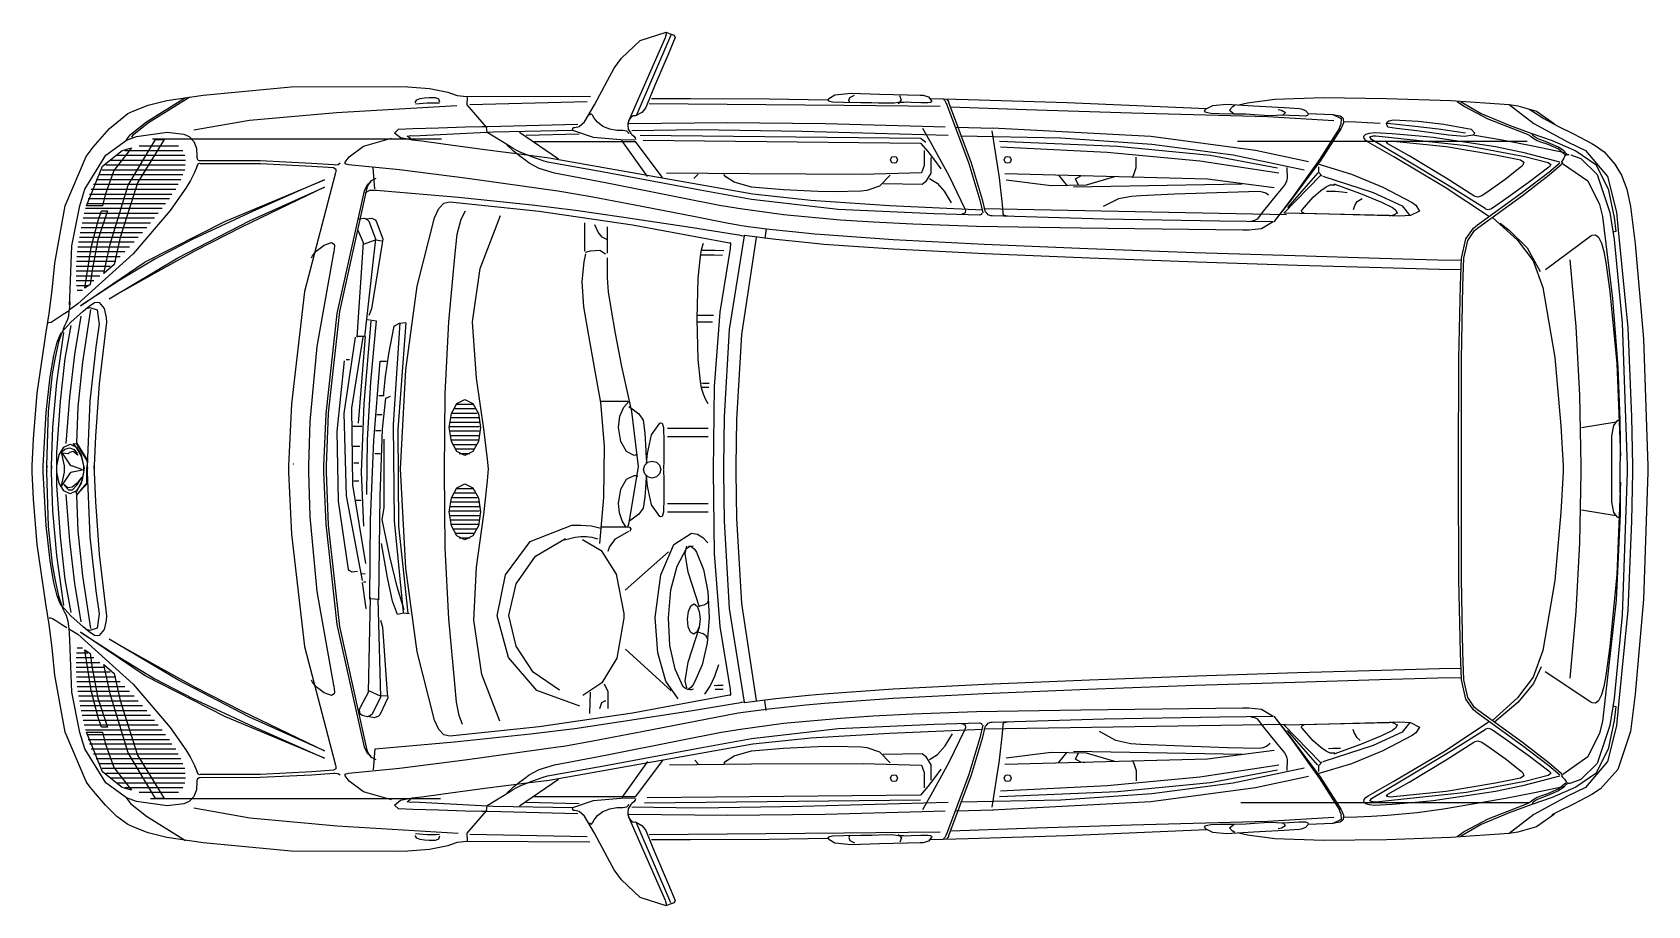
# Model space of a CAD drawing. Extents: x -577 to 2995, y -976 to 954.
import ezdxf

# ---------------------------------------------------------------- set-up
doc = ezdxf.new("R2010")
doc.units = 0
doc.header["$LTSCALE"] = 5
doc.header["$MEASUREMENT"] = 0
doc.header["$PDMODE"] = 2
doc.header["$PDSIZE"] = 0.5
doc.layers.add('000_FREI-LASSEN', color=7, linetype='CONTINUOUS')
doc.layers.add('001_HILFSLINIEN', color=7, linetype='CONTINUOUS')

# ---------------------------------------------------------------- blocks, each defined once
blk = doc.blocks.new('MB_A-KLASSE_G_1')
at = {"layer": '001_HILFSLINIEN', "color": 7, "linetype": 'Continuous'}
for p, q in [((725.5, 896.8), (767, 936.4)), ((822.1, 942.1), (741.2, 757.6)), ((834.9, 948), (758.5, 769.8)), ((767, 936.4), (824.4, 954.2)), ((823.1, 944.7), (822.1, 942.1)), ((824.6, 950), (823.1, 944.7)), ((824.4, 954.2), (831.4, 951.3)), ((824.4, 954.2), (824.6, 950)), ((844.4, 942.4), (828.6, 905.5)), ((831.4, 951.3), (835.5, 950.4)), ((835.5, 950.4), (842.4, 947.6)), ((842.4, 947.6), (844.4, 942.4)), ((709.6, 874.8), (725.5, 896.8)), ((828.6, 905.5), (798.7, 835.1)), ((695, 847.4), (709.6, 874.8)), ((-199.2, 814.9), (-5.1, 833.4)), ((-5.1, 833.4), (229.8, 834.4)), ((229.8, 834.4), (252.9, 833.5)), ((252.9, 833.5), (301, 829.9)), ((301, 829.9), (342, 822.1)), ((342, 822.1), (347.6, 819.4)), ((665.7, 793.6), (695, 847.4)), ((798.7, 835.1), (781, 791.4)), ((-352.9, 780.9), (-320.9, 793.3)), ((-324.5, 756.1), (-238.5, 809.9)), ((-320.9, 793.3), (-280, 803.4)), ((-320.1, 754.6), (-229.1, 811.6)), ((-280, 803.4), (-199.2, 814.9)), ((95.4, 777), (361.8, 792.4)), ((270, 798.6), (270.4, 800.8)), ((295.7, 797.5), (270, 795)), ((270.4, 800.8), (273, 805.1)), ((273, 805.1), (280.1, 808.1)), ((280.1, 808.1), (290, 809.3)), ((290, 809.3), (300.7, 810.1)), ((315.5, 797.6), (295.7, 797.5)), ((300.7, 810.1), (313.8, 809.9)), ((313.8, 809.9), (316.2, 809.5)), ((323.4, 797.2), (315.5, 797.6)), ((316.2, 809.5), (320.7, 807.2)), ((320.7, 807.2), (323.4, 800.8)), ((347.6, 819.4), (362.3, 814.6)), ((362.3, 814.6), (383.4, 812.3)), ((383.4, 812.3), (657.5, 813.4)), ((384.3, 794.2), (385.3, 811.1)), ((426.9, 744.2), (384.3, 794.2)), ((390, 794.4), (650.1, 801.2)), ((643.7, 756.2), (665.7, 793.6)), ((778.6, 786.6), (770.8, 776.8)), ((781, 791.4), (778.6, 786.6)), ((787, 796.8), (1217.2, 792.9)), ((791.8, 807.6), (878.6, 807.8)), ((878.6, 807.8), (1052.1, 807.5)), ((1052.1, 807.5), (1181.8, 805.1)), ((1182.6, 803.8), (1184.3, 808.1)), ((1183.7, 802.4), (1182.6, 803.8)), ((1186.4, 801.3), (1183.7, 802.4)), ((1184.3, 808.1), (1197.4, 815.9)), ((1192.2, 799.9), (1186.4, 801.3)), ((1216.4, 798.8), (1192.2, 799.9)), ((1197.4, 815.9), (1233.8, 819.3)), ((1254.7, 798.5), (1216.4, 798.8)), ((1217.2, 792.9), (1430.6, 790.8)), ((1228.8, 803.4), (1230.3, 810.2)), ((1229.8, 800.1), (1228.8, 803.4)), ((1230.3, 810.2), (1241.3, 815.5)), ((1233.8, 819.3), (1296.4, 817.8)), ((1279.2, 798.2), (1254.7, 798.5)), ((1294.4, 797.6), (1279.2, 798.2)), ((1315, 797.2), (1294.4, 797.6)), ((1296.4, 817.8), (1358.4, 816.2)), ((1328.7, 797.8), (1315, 797.2)), ((1338.4, 798.8), (1328.7, 797.8)), ((1337.6, 797.1), (1340.8, 798.9)), ((1350.1, 799.3), (1338.4, 798.8)), ((1340.8, 798.9), (1344.7, 804.4)), ((1344.7, 804.4), (1341.1, 813.6)), ((1355.8, 799.5), (1350.1, 799.3)), ((1366.6, 799.2), (1355.8, 799.5)), ((1358.4, 816.2), (1386.4, 815.5)), ((1388, 798.5), (1366.6, 799.2)), ((1386.4, 815.5), (1392.7, 815)), ((1403.4, 798.2), (1388, 798.5)), ((1392.7, 815), (1404.7, 811.6)), ((1408.8, 799.1), (1403.4, 798.2)), ((1404.7, 811.6), (1412.2, 801.6)), ((1411.5, 800.8), (1408.8, 799.1)), ((1409.5, 807.7), (1492.7, 805.9)), ((1412.2, 801.6), (1411.5, 800.8)), ((1437, 806.8), (1440.5, 803.5)), ((1440.5, 803.5), (1443, 799.2)), ((1443, 799.2), (1444, 797.1)), ((1444, 797.1), (1444.2, 796.8)), ((1444.2, 796.8), (1444.5, 796.5)), ((1444.5, 796.5), (1444.7, 796.1)), ((1444.7, 796.1), (1493.6, 664)), ((1444.8, 805.5), (1447.3, 803.1)), ((1447.3, 803.1), (1448.7, 800.9)), ((1448.7, 800.9), (1449.2, 799.9)), ((1449.2, 799.9), (1498.8, 665.7)), ((1453.4, 789.3), (1620.4, 783.8)), ((1492.7, 805.9), (1711.3, 799.3)), ((1711.3, 799.3), (2019.1, 785.7)), ((2018.5, 784.9), (2033.1, 792.3)), ((2033.1, 792.3), (2063.7, 795)), ((2063.7, 795), (2123.1, 791.6)), ((2076.3, 789), (2070.1, 781.9)), ((2082.1, 792.1), (2076.3, 789)), ((2090.8, 793.9), (2110, 798.3)), ((2110, 798.3), (2170.7, 806.4)), ((2123.1, 791.6), (2191.4, 787.7)), ((2170.7, 806.4), (2277.9, 810.3)), ((2191.4, 787.7), (2224, 785.8)), ((2277.9, 810.3), (2417.3, 808.2)), ((2417.3, 808.2), (2559.9, 803.2)), ((2559.9, 803.2), (2688.5, 794.3)), ((2573.5, 801.6), (2590.2, 790.3)), ((2581.4, 801.4), (2626.9, 774.8)), ((2590.2, 790.3), (2641.2, 762.9)), ((2688.5, 794.3), (2707.7, 791.7)), ((2688.5, 794.3), (2743.2, 752.7)), ((2707.7, 791.7), (2749.1, 779.6)), ((-406.5, 741.5), (-365.7, 774.9)), ((-365.7, 774.9), (-352.9, 780.9)), ((-360, 728.4), (-324.5, 756.1)), ((-352.6, 728.8), (-320.1, 754.6)), ((-220.4, 738.4), (-96.6, 760)), ((-96.6, 760), (95.4, 777)), ((429.8, 746.1), (629.1, 750.8)), ((632.3, 746.3), (643.7, 756.2)), ((657, 773.3), (655.3, 771)), ((659.3, 773.6), (657, 773.3)), ((661.4, 771), (659.3, 773.6)), ((665, 764.5), (661.4, 771)), ((672.5, 755.2), (665, 764.5)), ((684.6, 746), (672.5, 755.2)), ((739.9, 752.8), (739.6, 748.8)), ((742.9, 761), (739.9, 752.8)), ((742.1, 752.8), (959.7, 754.5)), ((748.3, 767.2), (742.9, 761)), ((751.3, 769.6), (748.3, 767.2)), ((756.5, 769.2), (751.3, 769.6)), ((770.8, 776.8), (756.5, 769.2)), ((959.7, 754.5), (1175.9, 752.6)), ((1175.9, 752.6), (1390.8, 747)), ((1620.4, 783.8), (1853.5, 776.2)), ((1853.5, 776.2), (2154.5, 767.8)), ((2014.7, 780.7), (2018.5, 784.9)), ((2016.9, 777.4), (2014.7, 780.7)), ((2022.2, 775.9), (2016.9, 777.4)), ((2028.7, 774.9), (2022.2, 775.9)), ((2048.2, 774.1), (2028.7, 774.9)), ((2080.6, 773.6), (2048.2, 774.1)), ((2070.1, 781.9), (2080.8, 774.2)), ((2106.2, 773.2), (2080.6, 773.6)), ((2125.6, 771.9), (2106.2, 773.2)), ((2146.8, 770.2), (2125.6, 771.9)), ((2162.2, 769.7), (2146.8, 770.2)), ((2154.5, 767.8), (2301.1, 759.5)), ((2174.2, 770.3), (2162.2, 769.7)), ((2186, 770.7), (2174.2, 770.3)), ((2178.2, 783.9), (2185.1, 781.9)), ((2185.1, 781.9), (2194.3, 777.2)), ((2191.4, 770.9), (2186, 770.7)), ((2194.3, 777.2), (2189.2, 771.5)), ((2202.4, 770.3), (2191.4, 770.9)), ((2224, 769.2), (2202.4, 770.3)), ((2224, 785.8), (2228.8, 784.9)), ((2238.6, 768.6), (2224, 769.2)), ((2228.8, 784.9), (2238.1, 781.6)), ((2238.1, 781.6), (2244.4, 774.9)), ((2242.4, 770.2), (2238.6, 768.6)), ((2244.1, 773.3), (2242.4, 770.2)), ((2244.4, 774.9), (2244.1, 773.3)), ((2244.4, 774.9), (2298.9, 772.3)), ((2298.3, 772.3), (2314.7, 769.8)), ((2298.9, 772.3), (2317.3, 763.8)), ((2316.7, 750.6), (2312.9, 743.8)), ((2314.7, 769.8), (2321, 765.5)), ((2317.3, 763.8), (2316.7, 750.6)), ((2322.3, 754.4), (2318.7, 745.1)), ((2321, 765.5), (2321.9, 763.2)), ((2321.9, 763.2), (2322.3, 754.4)), ((2323.8, 757.1), (2349.3, 756.3)), ((2349.3, 756.3), (2375.7, 755.1)), ((2375.7, 755.1), (2403.1, 753.2)), ((2417.4, 752.9), (2418.3, 754.9)), ((2420.3, 744.2), (2417.4, 752.9)), ((2418.3, 754.9), (2422.7, 758.6)), ((2420, 753), (2473.9, 747.7)), ((2422.7, 758.6), (2432.8, 760.6)), ((2432.8, 760.6), (2487.3, 758)), ((2487.3, 758), (2544.6, 751.2)), ((2544.6, 751.2), (2604.7, 740.2)), ((2626.9, 774.8), (2688.7, 748.7)), ((2641.2, 762.9), (2728.3, 729.2)), ((2733.1, 784.4), (2742.2, 778.3)), ((2742.2, 778.3), (2765.3, 763.9)), ((2743.2, 752.7), (2819.3, 711.7)), ((2749.1, 779.6), (2788.7, 751.6)), ((2765.3, 763.9), (2796.5, 746.9)), ((-442.8, 700.2), (-406.5, 741.5)), ((-414.8, 682.8), (-368.8, 716.1)), ((-368.8, 716.6), (-360, 728.4)), ((-368.8, 716.1), (-346.5, 723.8)), ((-365, 616.5), (-305, 717.4)), ((-356.8, 722.7), (-352.6, 728.8)), ((-346.5, 723.8), (-279, 733.4)), ((-285.9, 717.4), (-344.8, 621.7)), ((327.4, 717.9), (-311.2, 717.9)), ((-305, 717.4), (-285.9, 717.4)), ((-279, 733.4), (-242.2, 728.7)), ((-242.2, 728.7), (-230.5, 723.6)), ((-230.5, 723.6), (-220.4, 713.1)), ((154.8, 702.5), (217.3, 720.3)), ((223.4, 731.6), (232.5, 740.3)), ((236.8, 720.9), (223.4, 731.6)), ((232.5, 740.3), (264, 741.4)), ((263, 716), (236.8, 720.9)), ((251.9, 724.7), (259.5, 725.8)), ((259.3, 719.1), (251.9, 724.7)), ((259.5, 725.8), (265.7, 725.5)), ((284.5, 713.3), (263, 716)), ((264, 741.4), (320.8, 742.8)), ((265.7, 725.5), (443, 734.5)), ((320.8, 742.8), (380.4, 745.4)), ((380.4, 745.4), (417.2, 746.1)), ((417.2, 746.1), (429.8, 746.1)), ((428.8, 732.7), (426.9, 744.2)), ((479.7, 701.6), (428.8, 732.7)), ((443, 734.5), (617.7, 738.2)), ((499.8, 733.6), (586.5, 674.2)), ((631.9, 728.9), (514.8, 726.1)), ((617.5, 738.4), (618.6, 743.6)), ((617.7, 738.2), (662.9, 722.6)), ((618.6, 743.6), (622.7, 743.6)), ((622.7, 743.6), (632.3, 746.3)), ((662.9, 722.6), (724.5, 717.2)), ((699.8, 739.8), (684.6, 746)), ((715.2, 737.1), (699.8, 739.8)), ((728.7, 736.9), (715.2, 737.1)), ((724.5, 717.2), (755.4, 716.6)), ((783.5, 635.6), (726.3, 714.7)), ((737.4, 735.5), (728.7, 736.9)), ((741.1, 732), (737.4, 735.5)), ((739.6, 748.8), (740.6, 739.8)), ((740.6, 739.8), (746, 730.4)), ((741.8, 730), (741.1, 732)), ((746, 730.4), (748.4, 728.6)), ((895.1, 738.3), (748.4, 736.6)), ((748.4, 728.6), (753.1, 724.7)), ((753.1, 724.7), (756.1, 720.9)), ((756.1, 720.9), (756.5, 717)), ((767.3, 727), (1386.6, 720.3)), ((773.3, 715.9), (1386.6, 709.5)), ((1125, 735), (895.1, 738.3)), ((1448.1, 726.3), (1125, 735)), ((1386.6, 720.3), (1388.1, 719.5)), ((1388.1, 719.5), (1392.4, 716.6)), ((1390.8, 747), (1441.6, 745.5)), ((1391.5, 742.2), (1410.1, 709.8)), ((1392.4, 716.6), (1399, 711)), ((1465.3, 744.8), (1548.6, 742.4)), ((1475.5, 725.4), (1697.1, 720.9)), ((1561.4, 632.6), (1545.1, 736.4)), ((1546.2, 743), (1896.2, 724.8)), ((1697.1, 720.9), (1898.3, 706.6)), ((1896.2, 724.8), (2127.9, 693.9)), ((2314.2, 743.8), (2269.5, 673)), ((2316.4, 740.8), (2270.4, 669.3)), ((2318.7, 745.1), (2316.4, 740.8)), ((2367.1, 724.9), (2371.4, 729)), ((2368, 719.5), (2367.1, 724.9)), ((2371.9, 714.7), (2368, 719.5)), ((2371.4, 729), (2380.2, 731.4)), ((2376.6, 711.4), (2371.9, 714.7)), ((2380.2, 731.4), (2391.2, 732.6)), ((2380.8, 722.8), (2388.3, 725)), ((2384.3, 717.4), (2380.8, 722.8)), ((2450.1, 678.5), (2384.3, 717.4)), ((2388.3, 725), (2393.7, 725.4)), ((2391.2, 732.6), (2429.8, 730.3)), ((2393.7, 725.4), (2594.6, 704.1)), ((2439.7, 741.4), (2420.3, 744.2)), ((2429.8, 730.3), (2489.6, 725.1)), ((2484.6, 736.3), (2439.7, 741.4)), ((2473.9, 747.7), (2532.4, 740.5)), ((2554.6, 726.7), (2484.6, 736.3)), ((2489.6, 725.1), (2520.6, 722.3)), ((2520.6, 722.3), (2658.4, 701.5)), ((2532.4, 740.5), (2592.1, 731.9)), ((2590.2, 723.8), (2554.6, 726.7)), ((2608.3, 726.6), (2590.2, 723.8)), ((2604.7, 740.2), (2613, 731.4)), ((2613, 731.4), (2608.3, 726.6)), ((2608.4, 727.8), (2673.2, 716.5)), ((2673.2, 716.5), (2741, 703.3)), ((2688.7, 748.7), (2738.8, 730.6)), ((2728.3, 729.2), (2730.2, 728.2)), ((2730.2, 728.2), (2734.1, 725.8)), ((2734.1, 725.8), (2738, 723.1)), ((2738, 723.1), (2743.2, 719.6)), ((2738.8, 730.6), (2783.5, 715.3)), ((2741.9, 725.7), (2738.8, 730.6)), ((2748.4, 721), (2741.9, 725.7)), ((2743.2, 719.6), (2750.8, 715.3)), ((2754.6, 717.9), (2748.4, 721)), ((2750.8, 715.3), (2758.1, 712.3)), ((2764.6, 714.2), (2754.6, 717.9)), ((2783.5, 715.3), (2836.3, 692.4)), ((2796.5, 746.9), (2830.7, 729.6)), ((2830.7, 729.6), (2859.3, 714.8)), ((2859.3, 714.8), (2871.3, 708.5)), ((-504.4, 570.3), (-458.4, 680)), ((-461.1, 607.3), (-414.8, 682.8)), ((-458.4, 680), (-442.8, 700.2)), ((-422, 658.1), (-378.9, 692.8)), ((-357.9, 699), (-397, 648.8)), ((-390.2, 682.3), (-239.8, 682.3)), ((-378.9, 692.8), (-357.9, 699)), ((-372.7, 692.9), (-244.5, 692.9)), ((-340.7, 703.6), (-253.8, 703.6)), ((-220.4, 713.1), (-214.2, 698.3)), ((-214.2, 698.3), (-213.2, 679.8)), ((-213.2, 679.8), (-213.2, 677.7)), ((114.4, 667.5), (123.2, 679.1)), ((123.2, 679.1), (154.8, 702.5)), ((331.5, 706.6), (284.5, 713.3)), ((423.4, 694.6), (331.5, 706.6)), ((516, 682.7), (423.4, 694.6)), ((486.5, 692.1), (471.8, 705.6)), ((486.3, 697.3), (479.7, 701.6)), ((494.2, 693), (486.3, 697.3)), ((500.7, 680.1), (486.5, 692.1)), ((503.2, 688.7), (494.2, 693)), ((514, 670.5), (500.7, 680.1)), ((529.9, 678), (503.2, 688.7)), ((565.7, 676.3), (516, 682.7)), ((530.4, 713), (755.9, 713)), ((816.5, 633.6), (755.8, 713.9)), ((1321.8, 676.2), (1324.6, 678.9)), ((1324.6, 678.9), (1328.4, 679.9)), ((1328.4, 679.9), (1332.2, 678.9)), ((1332.2, 678.9), (1334.9, 676.2)), ((1386.6, 709.5), (1402.8, 690.7)), ((1394.7, 693.3), (1395.4, 682.2)), ((1395.4, 682.2), (1395, 659.9)), ((1402.8, 690.7), (1417.7, 671.5)), ((1410.1, 709.8), (1449.4, 637.8)), ((1561.6, 713.6), (1822.7, 702.2)), ((1563.7, 701.1), (1799.6, 689.1)), ((1573.2, 676.2), (1575.9, 678.9)), ((1575.9, 678.9), (1579.7, 679.9)), ((1579.7, 679.9), (1583.5, 678.9)), ((1583.5, 678.9), (1586.3, 676.2)), ((1799.6, 689.1), (2004.7, 670)), ((1822.7, 702.2), (2027.7, 682.5)), ((1898.3, 706.6), (2078.1, 683)), ((2027.7, 682.5), (2176.5, 654.6)), ((2078.1, 683), (2235.7, 650.5)), ((2088, 713.6), (2728.6, 713.6)), ((2127.9, 693.9), (2245, 668.8)), ((2433.6, 679), (2376.6, 711.4)), ((2417.3, 711.8), (2421.9, 713.7)), ((2420.7, 707.8), (2417.3, 711.8)), ((2467.6, 680.9), (2420.7, 707.8)), ((2421.9, 713.7), (2425.4, 714.1)), ((2425.4, 714.1), (2549.2, 702)), ((2546.9, 611.5), (2433.6, 679)), ((2549.6, 631.9), (2467.6, 680.9)), ((2549.2, 702), (2658.6, 683.6)), ((2594.6, 704.1), (2723.3, 679.5)), ((2658.4, 701.5), (2718.2, 689.2)), ((2658.6, 683.6), (2714, 672.2)), ((2718.2, 689.2), (2774.9, 674.8)), ((2723.3, 679.5), (2775, 666.2)), ((2741, 703.3), (2811.7, 688.3)), ((2758.1, 712.3), (2773.9, 707.2)), ((2781.1, 707.7), (2764.6, 714.2)), ((2773.9, 707.2), (2797.9, 696.7)), ((2797.7, 700.1), (2781.1, 707.7)), ((2809.3, 692.3), (2797.7, 700.1)), ((2797.9, 696.7), (2813.2, 683)), ((2811.2, 679.4), (2808.9, 674.6)), ((2815.6, 685.7), (2809.3, 692.3)), ((2812.1, 680.9), (2811.2, 679.4)), ((2815.3, 683.3), (2812.1, 680.9)), ((2821.5, 683.4), (2815.3, 683.3)), ((2817.5, 682.8), (2815.6, 685.7)), ((2819.3, 711.7), (2857.8, 693.2)), ((2825, 683.4), (2847.2, 675.1)), ((2836.3, 692.4), (2880.5, 662.1)), ((2857.8, 693.2), (2906, 635.8)), ((2871.3, 708.5), (2879.2, 704.1)), ((2879.2, 704.1), (2898.6, 689.7)), ((2898.6, 689.7), (2922.6, 663)), ((-457.6, 570.4), (-422, 658.1)), ((-422.9, 650.3), (-239.8, 650.3)), ((-397, 648.8), (-416.4, 595.3)), ((-414.7, 661), (-239.2, 661)), ((-403.6, 671.6), (-238.6, 671.6)), ((-218.5, 644), (-227.2, 626.7)), ((-213.6, 657.1), (-218.5, 644)), ((-213.6, 657.1), (-210.6, 663.2)), ((-213.2, 677.7), (-213, 675.9)), ((-213, 675.9), (-212.5, 674.5)), ((-210, 670.9), (-212.5, 673.5)), ((-210.6, 663.2), (-207.3, 664.6)), ((-207.2, 670.3), (-210, 670.9)), ((-207.3, 664.6), (-205.7, 664.4)), ((-205.9, 670.4), (-207.2, 670.3)), ((-73.1, 669.9), (-205.9, 670.4)), ((-205.7, 664.4), (-72.3, 663.9)), ((40.3, 664.4), (-73.1, 669.9)), ((-72.3, 663.9), (40.8, 658.4)), ((93.1, 643.7), (24.9, 381.5)), ((89.2, 660.9), (40.3, 664.4)), ((40.8, 658.4), (88.6, 655)), ((88.6, 655), (94.2, 651.7)), ((92.5, 660.8), (89.2, 660.9)), ((99, 661.5), (92.5, 660.8)), ((94.2, 646.5), (93.1, 643.7)), ((94.2, 651.7), (94.2, 646.5)), ((103.4, 664.8), (99, 661.5)), ((114.7, 663.2), (114.4, 667.5)), ((119, 661.8), (114.7, 663.2)), ((121.7, 661.6), (119, 661.8)), ((234.5, 650.5), (121.7, 661.6)), ((180.3, 608.3), (176.4, 654.4)), ((385.3, 631.4), (234.5, 650.5)), ((521.6, 664.9), (514, 670.5)), ((543.4, 653.1), (521.6, 664.9)), ((552.4, 670.3), (529.9, 678)), ((577.9, 642.9), (543.4, 653.1)), ((561.8, 667.3), (552.4, 670.3)), ((686.3, 644.8), (561.8, 667.3)), ((1016.3, 596.5), (565.7, 676.3)), ((899.9, 605.5), (686.3, 644.8)), ((1008, 641), (825.5, 643.1)), ((1389.3, 643.3), (1258.4, 639.7)), ((1320.8, 672.3), (1321.8, 676.2)), ((1321.8, 668.5), (1320.8, 672.3)), ((1324.6, 665.8), (1321.8, 668.5)), ((1328.4, 664.8), (1324.6, 665.8)), ((1332.2, 665.8), (1328.4, 664.8)), ((1334.9, 668.5), (1332.2, 665.8)), ((1334.9, 676.2), (1336, 672.3)), ((1336, 672.3), (1334.9, 668.5)), ((1395, 659.9), (1389.3, 643.3)), ((1409.5, 643.1), (1398, 623.7)), ((1409.6, 677.1), (1409.5, 643.1)), ((1417.7, 671.5), (1431.6, 652.1)), ((1493.6, 664), (1517.9, 583)), ((1498.8, 665.7), (1523.2, 584.4)), ((1572.1, 672.3), (1573.2, 676.2)), ((1573.2, 668.5), (1572.1, 672.3)), ((1575.9, 665.8), (1573.2, 668.5)), ((1579.7, 664.8), (1575.9, 665.8)), ((1583.5, 665.8), (1579.7, 664.8)), ((1586.3, 668.5), (1583.5, 665.8)), ((1586.3, 676.2), (1587.3, 672.3)), ((1587.3, 672.3), (1586.3, 668.5)), ((1858.6, 639.6), (1863.5, 655.6)), ((1863.5, 655.6), (1863.8, 678.2)), ((2004.7, 670), (2179, 643.8)), ((2196.8, 655.6), (2197.6, 630.8)), ((2265.9, 643.8), (2198.3, 566.9)), ((2269.5, 673), (2208.7, 588.6)), ((2270.4, 669.3), (2209.1, 587.2)), ((2265.5, 663.1), (2340.1, 640.3)), ((2267.7, 644.1), (2267.7, 657.2)), ((2275.4, 636.4), (2267.7, 644.1)), ((2562.8, 610.7), (2450.1, 678.5)), ((2715.8, 657.8), (2679.9, 628.9)), ((2714, 672.2), (2721.2, 666.9)), ((2718.7, 660.7), (2715.8, 657.8)), ((2718.2, 600.5), (2776.4, 644.7)), ((2721.2, 666.9), (2718.7, 660.7)), ((2776.7, 655.8), (2730.5, 621.5)), ((2774.9, 674.8), (2800, 667.9)), ((2775, 666.2), (2780.6, 662.2)), ((2776.4, 644.7), (2800.9, 665.7)), ((2778.9, 657.9), (2776.7, 655.8)), ((2777.4, 639), (2803.9, 661.9)), ((2780.6, 662.2), (2778.9, 657.9)), ((2806.3, 670.2), (2803.8, 666.4)), ((2803.9, 661.9), (2804.3, 662.5)), ((2804.3, 662.5), (2805.5, 664)), ((2805.5, 664), (2807.2, 666.4)), ((2808.9, 674.6), (2806.3, 670.2)), ((2806.4, 664.4), (2862.6, 625.8)), ((2847.2, 675.1), (2883.5, 639.7)), ((2880.5, 662.1), (2907.5, 608.3)), ((2922.6, 663), (2937.2, 638.5)), ((-471.9, 571), (-461.1, 607.3)), ((-446.8, 607.8), (-260.2, 607.8)), ((-442.1, 618.4), (-254.4, 618.4)), ((-435.7, 629.1), (-249.1, 629.1)), ((-430.5, 639.7), (-244.5, 639.7)), ((-404.9, 485.9), (-365, 616.5)), ((-344.8, 621.7), (-382.6, 500.8)), ((-237.6, 609.6), (-272.7, 560.5)), ((-227.2, 626.7), (-237.6, 609.6)), ((-150.3, 536.8), (69, 628)), ((-96.8, 537.6), (69, 612.1)), ((22.4, 607.9), (-88.8, 558.5)), ((69, 612.1), (9, 583.4)), ((69, 628), (22.4, 607.9)), ((102.5, 337.2), (163.1, 610.4)), ((157.4, 603.9), (159.5, 609)), ((159.5, 609), (164.6, 618.4)), ((163.1, 610.4), (165.7, 616.2)), ((164.6, 618.4), (171.4, 623.5)), ((165.7, 616.2), (172.8, 626.7)), ((172.8, 626.7), (183, 631.7)), ((585, 603.2), (385.3, 631.4)), ((690.3, 621.2), (577.9, 642.9)), ((856.9, 588.3), (690.3, 621.2)), ((895.1, 640.9), (885.9, 631.2)), ((956.6, 634.7), (952.2, 640.1)), ((974.7, 623), (956.6, 634.7)), ((1013.4, 612.2), (974.7, 623)), ((1258.4, 639.7), (1008, 641)), ((1083.6, 605.8), (1013.4, 612.2)), ((1296.2, 614.2), (1268.6, 604.5)), ((1320.2, 638.5), (1296.2, 614.2)), ((1390.7, 617.6), (1304.2, 619)), ((1398, 623.7), (1390.7, 617.6)), ((1406.9, 631.1), (1423.8, 620.5)), ((1423.8, 620.5), (1439.2, 602.9)), ((1449.4, 637.8), (1484.7, 564.3)), ((1568.2, 573.5), (1561.4, 632.6)), ((1573.7, 642.2), (2021.7, 630.1)), ((1675.7, 614.9), (1576.2, 627.2)), ((1753.1, 616.3), (1675.7, 614.9)), ((1692.4, 638.6), (1711.4, 615)), ((1725.6, 612.7), (2098.6, 619.1)), ((1729.5, 630.5), (1741.7, 636.7)), ((1736.1, 616.3), (1729.5, 630.5)), ((1741.7, 636.7), (1750.7, 638)), ((1816.1, 634.8), (1753.1, 616.3)), ((1855.6, 633.4), (1858.6, 639.6)), ((2021.7, 630.1), (2168.9, 610.9)), ((2191.9, 616.1), (2173.7, 594.1)), ((2271.8, 637.9), (2190.1, 554.3)), ((2195.9, 622.6), (2191.9, 616.1)), ((2197.4, 628.3), (2195.9, 622.6)), ((2197.6, 630.8), (2197.4, 628.3)), ((2272.6, 604.7), (2283.7, 612.8)), ((2276.7, 636.4), (2388.1, 600)), ((2283.7, 612.8), (2292.9, 617.1)), ((2292.9, 617.1), (2299.9, 617.3)), ((2299.9, 617.3), (2302.7, 616.6)), ((2301.2, 619), (2360.3, 597.9)), ((2340.1, 640.3), (2409.6, 612)), ((2409.6, 612), (2474, 578.1)), ((2643.3, 547.5), (2546.9, 611.5)), ((2610.8, 592.8), (2549.6, 631.9)), ((2635.6, 564.9), (2562.8, 610.7)), ((2679.9, 628.9), (2644.4, 603.6)), ((2730.5, 621.5), (2676, 582.4)), ((2718.1, 593.5), (2777.4, 639)), ((2862.6, 625.8), (2888.7, 573.4)), ((2883.5, 639.7), (2911.5, 555.7)), ((2906, 635.8), (2926.1, 556.9)), ((2907.5, 608.3), (2921.1, 544.5)), ((2937.2, 638.5), (2949.3, 607.5)), ((2949.3, 607.5), (2957, 569.5)), ((-456.7, 575.8), (-283, 575.8)), ((-453.8, 586.5), (-274.2, 586.5)), ((-450.8, 596.1), (-268.4, 596.1)), ((-416.4, 595.3), (-421.7, 570.4)), ((9, 583.4), (-114.5, 523.4)), ((96.9, 332.4), (157.4, 603.9)), ((158.5, 599.3), (168.9, 605.3)), ((168.9, 605.3), (184.2, 605.6)), ((184.2, 605.6), (192, 604.7)), ((192, 604.7), (364.9, 589.5)), ((321.7, 564.8), (333.1, 576.7)), ((333.1, 576.7), (346.4, 579.5)), ((346.4, 579.5), (543.8, 559)), ((364.9, 589.5), (528.3, 572.6)), ((528.3, 572.6), (623.8, 561.4)), ((598.4, 601.2), (585, 603.2)), ((662.4, 589.8), (598.4, 601.2)), ((770.9, 569.1), (662.4, 589.8)), ((942.5, 571.2), (856.9, 588.3)), ((1013.1, 584.5), (899.9, 605.5)), ((1204.7, 562.8), (1013.1, 584.5)), ((1144.4, 582.1), (1016.3, 596.5)), ((1160, 602.4), (1083.6, 605.8)), ((1318.1, 570.6), (1144.4, 582.1)), ((1195.9, 601.4), (1160, 602.4)), ((1255.5, 602.8), (1195.9, 601.4)), ((1268.6, 604.5), (1255.5, 602.8)), ((1439.2, 602.9), (1454.5, 577.2)), ((1517.9, 583), (1524.6, 555.1)), ((1523.2, 584.4), (1529.6, 557)), ((1569.6, 554.9), (1568.2, 573.5)), ((1825.1, 585.9), (1790.9, 569.1)), ((1853.9, 591.6), (1825.1, 585.9)), ((1874.1, 593), (1853.9, 591.6)), ((1949, 596.4), (1874.1, 593)), ((2066.2, 600.4), (1949, 596.4)), ((2136, 602.3), (2066.2, 600.4)), ((2143.4, 601.2), (2136, 602.3)), ((2150.3, 598.4), (2143.4, 601.2)), ((2173.7, 594.1), (2145.7, 559.5)), ((2156.6, 594.3), (2150.3, 598.4)), ((2208.7, 588.6), (2168.1, 535)), ((2209.1, 587.2), (2170.7, 538.1)), ((2230.7, 561.8), (2255.2, 589.5)), ((2255.2, 589.5), (2272.6, 604.7)), ((2304.6, 602), (2284.8, 602.6)), ((2319.6, 600.9), (2304.6, 602)), ((2330.6, 599.7), (2319.6, 600.9)), ((2344.6, 562.4), (2347.2, 571.6)), ((2347.2, 571.6), (2352.7, 580.1)), ((2352.7, 580.1), (2363.8, 586.5)), ((2360.3, 597.9), (2406.4, 578.8)), ((2388.1, 600), (2452.3, 570.9)), ((2406.4, 578.8), (2430.8, 567.2)), ((2474, 578.1), (2482.5, 571.8)), ((2482.5, 571.8), (2490.3, 559.2)), ((2613.3, 591.4), (2610.8, 592.8)), ((2619.6, 590), (2613.3, 591.4)), ((2618.8, 528.6), (2718.2, 600.5)), ((2628.3, 592.8), (2619.6, 590)), ((2621.4, 523.4), (2718.1, 593.5)), ((2644.4, 603.6), (2628.3, 592.8)), ((2676, 582.4), (2649.6, 563.8)), ((2888.7, 573.4), (2895.1, 547.1)), ((-527.4, 444.2), (-504.4, 570.3)), ((-489.9, 482.2), (-471.9, 571)), ((-464.9, 543.9), (-306.9, 543.9)), ((-462.5, 554.6), (-298.7, 554.6)), ((-459.6, 565.2), (-290, 565.2)), ((-421.7, 570.4), (-457.6, 570.4)), ((-447.2, 478.4), (-431.8, 538.1)), ((-411.2, 559.7), (-432.4, 495.6)), ((-431.8, 538.1), (-424.6, 559.7)), ((-424.6, 559.7), (-411.2, 559.7)), ((-272.7, 560.5), (-354, 464.7)), ((-327.9, 446.5), (-150.3, 536.8)), ((-255.6, 455.4), (-96.8, 537.6)), ((-88.8, 558.5), (-222.2, 496.7)), ((144.9, 541.9), (157, 543.3)), ((157, 543.3), (164.2, 539.4)), ((161.7, 541.9), (173.8, 543.3)), ((164.2, 539.4), (166.7, 536.6)), ((166.7, 536.6), (181.4, 497.8)), ((173.8, 543.3), (181, 539.4)), ((181, 539.4), (183.5, 536.6)), ((183.5, 536.6), (198.2, 497.8)), ((273.6, 392.8), (312.1, 543.8)), ((312.1, 543.8), (321.7, 564.8)), ((362.5, 508.2), (370.8, 541)), ((370.8, 541), (380.5, 559.8)), ((413.5, 432), (458.4, 549)), ((543.8, 559), (749.8, 528.7)), ((623.8, 561.4), (725.5, 546.4)), ((725.5, 546.4), (878.4, 523.5)), ((888.3, 546.3), (770.9, 569.1)), ((962.5, 531.9), (888.3, 546.3)), ((983.4, 564.7), (942.5, 571.2)), ((1083.6, 551), (983.4, 564.7)), ((1210.2, 539.3), (1083.6, 551)), ((1416.9, 552.6), (1204.7, 562.8)), ((1282.5, 534.6), (1210.2, 539.3)), ((1524, 561.2), (1318.1, 570.6)), ((1517.1, 550.1), (1416.9, 552.6)), ((1486, 554.8), (1477.8, 551.4)), ((1484.7, 564.3), (1486.1, 561)), ((1486.1, 561), (1486, 554.8)), ((1521.9, 551.4), (1517.1, 550.1)), ((1522.5, 553.8), (1521.9, 551.4)), ((1522.1, 555.1), (1522.5, 553.8)), ((2196.5, 550.5), (1527.1, 564)), ((1536.9, 550.6), (1532.4, 557)), ((1542.4, 548.5), (1536.9, 550.6)), ((1545.1, 548.4), (1542.4, 548.5)), ((1793.4, 541.1), (1545.1, 548.4)), ((1569.8, 553), (1569.6, 554.9)), ((1572.2, 549.4), (1569.8, 553)), ((1579.6, 547.5), (1572.2, 549.4)), ((2049.2, 536.6), (1793.4, 541.1)), ((2166.9, 535), (2049.2, 536.6)), ((2125.5, 538), (2117.2, 535.9)), ((2129.9, 540.4), (2125.5, 538)), ((2131.2, 541.5), (2129.9, 540.4)), ((2145.7, 559.5), (2131.2, 541.5)), ((2423.7, 549.6), (2192.4, 554.7)), ((2229.8, 560), (2230.7, 561.8)), ((2230.1, 556.6), (2229.8, 560)), ((2236.4, 554), (2230.1, 556.6)), ((2423.3, 548.5), (2236.4, 554)), ((2427.4, 548.8), (2423.3, 548.5)), ((2429.7, 548.8), (2423.7, 549.6)), ((2435.5, 550.9), (2427.4, 548.8)), ((2446.2, 548.1), (2429.7, 548.8)), ((2430.8, 567.2), (2438.1, 561)), ((2441.7, 556.7), (2435.5, 550.9)), ((2438.1, 561), (2440.6, 555.8)), ((2440.6, 555.8), (2441, 553.6)), ((2470.8, 549.6), (2446.2, 548.1)), ((2452.3, 570.9), (2469.1, 549.2)), ((2490.3, 559.2), (2470.8, 549.6)), ((2637.3, 563.5), (2635.6, 564.9)), ((2642.1, 561.8), (2637.3, 563.5)), ((2649.6, 563.8), (2642.1, 561.8)), ((2652.2, 544.5), (2707.4, 494.8)), ((2895.1, 547.1), (2917.5, 365.8)), ((2911.5, 555.7), (2920.7, 496.1)), ((2921.1, 544.5), (2924.8, 513.7)), ((2926.1, 556.9), (2930.1, 517.2)), ((2957, 569.5), (2967.1, 486.8)), ((-473, 501.4), (-343, 501.4)), ((-471.3, 512), (-333.7, 512)), ((-468.9, 522.6), (-323.8, 522.6)), ((-467.2, 533.3), (-315.6, 533.3)), ((-382.6, 500.8), (-396.1, 441.2)), ((-114.5, 523.4), (-216.8, 471.3)), ((142.8, 516.7), (154.4, 489.4)), ((356.9, 457.8), (362.5, 508.2)), ((643.8, 532.8), (643.8, 470.5)), ((673.9, 512.6), (667.1, 528.9)), ((683.3, 501.1), (673.9, 512.6)), ((694.5, 495.6), (683.3, 501.1)), ((694.2, 524.3), (694.2, 466.3)), ((749.8, 528.7), (964.5, 488.8)), ((878.4, 523.5), (980.1, 507.4)), ((984, 527.8), (962.5, 531.9)), ((996.8, 504.4), (964.1, 297.2)), ((980.1, 507.4), (985, 506.5)), ((990.1, 526.7), (984, 527.8)), ((985, 506.5), (990.5, 505.4)), ((997.3, 525.6), (990.1, 526.7)), ((990.5, 505.4), (996.8, 504.4)), ((991.9, 286.5), (1023.9, 500.5)), ((1067.1, 496.2), (996.8, 504.7)), ((1005.5, 524.4), (997.3, 525.6)), ((1018.1, 522.7), (1005.5, 524.4)), ((1030.5, 521.1), (1018.1, 522.7)), ((1045.9, 519.3), (1030.5, 521.1)), ((1045.7, 520.4), (1042.9, 498.4)), ((1103.8, 513.2), (1045.9, 519.3)), ((1153.3, 508.2), (1103.8, 513.2)), ((1174.8, 506.2), (1153.3, 508.2)), ((1326.4, 495.4), (1174.8, 506.2)), ((1370.3, 529.8), (1282.5, 534.6)), ((1510.9, 525.2), (1370.3, 529.8)), ((1741.6, 520.9), (1510.9, 525.2)), ((2099.8, 517.2), (1741.6, 520.9)), ((2113.1, 516.6), (2099.8, 517.2)), ((2141.3, 520), (2113.1, 516.6)), ((2166.9, 535), (2141.3, 520)), ((2593, 498), (2609.9, 521.5)), ((2597.3, 494.3), (2612.4, 516.1)), ((2609.9, 521.5), (2618.8, 528.6)), ((2612.4, 516.1), (2621.4, 523.4)), ((2668.9, 532), (2688.7, 516.7)), ((2688.7, 516.7), (2728.2, 477.7)), ((2769.3, 429.6), (2869.1, 504.1)), ((2869.1, 504.1), (2872.2, 505.7)), ((2872.2, 505.7), (2879.3, 506.8)), ((2879.3, 506.8), (2886.6, 501.5)), ((2886.6, 501.5), (2892.8, 488.3)), ((2924.8, 513.7), (2918.4, 512.6)), ((2930.1, 517.2), (2951, 301.1)), ((-494.3, 367.1), (-489.9, 482.2)), ((-477.7, 469.4), (-372.7, 469.4)), ((-476.5, 480.1), (-362.2, 480.1)), ((-354, 464.7), (-476.5, 353.8)), ((-475.4, 490.7), (-352.3, 490.7)), ((-461.4, 388.9), (-447.2, 478.4)), ((-432.4, 495.6), (-445, 428.2)), ((-419.4, 421.1), (-404.9, 485.9)), ((-222.2, 496.7), (-306, 452.9)), ((-216.8, 471.3), (-299.7, 425.5)), ((42.4, 459.9), (50.5, 470.5)), ((50.5, 470.5), (68.1, 483.9)), ((88.9, 466.7), (51.8, 259.8)), ((68.1, 483.9), (84.4, 489.6)), ((84.4, 489.6), (90.3, 485.8)), ((89.2, 468.9), (88.9, 466.7)), ((90, 474.6), (89.2, 468.9)), ((91.1, 482.3), (90, 474.6)), ((90.3, 485.8), (91.1, 482.3)), ((154.4, 489.4), (140.7, 280.3)), ((155.1, 486.2), (181.4, 495.7)), ((181.4, 497.8), (157.2, 281.4)), ((196.1, 488.3), (173, 343)), ((181.4, 495.7), (196.1, 493.6)), ((198.2, 497.8), (196.1, 488.3)), ((645.9, 468.4), (656.9, 471)), ((656.9, 471), (677.7, 472.7)), ((677.7, 472.7), (690.1, 464.2)), ((900.2, 459), (902.8, 473.7)), ((915.8, 471.8), (902.4, 471.6)), ((902.8, 473.7), (904.2, 478.7)), ((904.2, 478.7), (905.7, 483.5)), ((905.7, 483.5), (907.3, 488.1)), ((932.6, 471.7), (915.8, 471.8)), ((952.3, 471.2), (932.6, 471.7)), ((965.9, 476.1), (942.8, 335.4)), ((964.5, 488.8), (965.5, 489.3)), ((965.5, 489.3), (966.9, 487.1)), ((966.9, 487.1), (965.9, 476.1)), ((1139.5, 488.8), (1067.1, 496.2)), ((1172.8, 485.5), (1139.5, 488.8)), ((1326.2, 474.7), (1172.8, 485.5)), ((1529.4, 464.3), (1326.2, 474.7)), ((1527.7, 485.1), (1326.4, 495.4)), ((1757.3, 475.6), (1527.7, 485.1)), ((1993.8, 467.1), (1757.3, 475.6)), ((2215.8, 460), (1993.8, 467.1)), ((2583, 454.9), (2593, 498)), ((2588.4, 455), (2597.3, 494.3)), ((2707.4, 494.8), (2741.8, 449.3)), ((2728.2, 477.7), (2757.4, 425.6)), ((2892.8, 488.3), (2898.4, 469.6)), ((2898.4, 469.6), (2902.3, 445.4)), ((2920.7, 496.1), (2938.4, 311.9)), ((2967.1, 486.8), (2985.6, 276.5)), ((-533.7, 384), (-527.4, 444.2)), ((-480, 437.5), (-404.8, 437.5)), ((-479.4, 448.1), (-392.6, 448.1)), ((-478.9, 458.8), (-382.6, 458.8)), ((-471, 349.5), (-327.9, 446.5)), ((-396.1, 441.2), (-419.4, 421.1)), ((-407.5, 365.4), (-255.6, 455.4)), ((-306, 452.9), (-383.8, 406)), ((40.3, 455.6), (42.4, 459.9)), ((343.7, 313.9), (356.9, 457.8)), ((396.4, 314.4), (413.5, 432)), ((642.5, 447), (638.2, 403.6)), ((645.9, 464.2), (642.5, 447)), ((694.2, 455.9), (693.8, 441.9)), ((693.8, 441.9), (693.9, 411.2)), ((895.4, 410.4), (900.2, 459)), ((900.7, 462.3), (913.6, 462.5)), ((913.6, 462.5), (930, 462.4)), ((930, 462.4), (949.2, 461.9)), ((1760.6, 454.7), (1529.4, 464.3)), ((1998.2, 446.2), (1760.6, 454.7)), ((2220.7, 439.1), (1998.2, 446.2)), ((2402, 454.5), (2215.8, 460)), ((2406.4, 433.6), (2220.7, 439.1)), ((2531, 450.9), (2402, 454.5)), ((2533.7, 430.1), (2406.4, 433.6)), ((2581.5, 449.6), (2531, 450.9)), ((2581, 428.9), (2533.7, 430.1)), ((2580.8, 395.1), (2583, 454.9)), ((2586.4, 393.6), (2588.4, 455)), ((2741.8, 449.3), (2763.2, 390.1)), ((2822.6, 451.1), (2836, 303.9)), ((2902.3, 445.4), (2911.1, 381.3)), ((-480.6, 416.2), (-428.1, 416.2)), ((-480, 426.9), (-417.6, 426.9)), ((-480, 405.6), (-441, 405.6)), ((-479.4, 394.9), (-454.4, 394.9)), ((-383.8, 406), (-471, 349.5)), ((-449.1, 396.9), (-461.4, 388.9)), ((-445, 428.2), (-449.1, 396.9)), ((-299.7, 425.5), (-374.7, 383.7)), ((638.2, 403.6), (641.8, 347.2)), ((693.9, 411.2), (696.3, 380.5)), ((892.8, 320.7), (895.4, 410.4)), ((2577.3, 233.3), (2580.8, 395.1)), ((2583.4, 231.4), (2586.4, 393.6)), ((-540.3, 332.9), (-533.7, 384)), ((-495.2, 351.6), (-494.3, 367.1)), ((-494.3, 358.8), (-494.6, 353.3)), ((-478.3, 384.3), (-466, 384.3)), ((-440, 356.9), (-432.2, 358)), ((-432.2, 358), (-429.3, 357.2)), ((-429.3, 357.2), (-418.4, 343.4)), ((-374.7, 383.7), (-407.5, 365.4)), ((24.9, 381.5), (-4.3, 133)), ((248.6, 207.9), (273.6, 392.8)), ((696.3, 380.5), (702, 344.6)), ((2763.2, 390.1), (2789.4, 235.2)), ((2911.1, 381.3), (2927, 222.2)), ((2917.5, 365.8), (2929.4, 213.9)), ((-547.1, 286.7), (-540.3, 332.9)), ((-509.1, 330.6), (-526.8, 319)), ((-496.1, 338.5), (-509.1, 330.6)), ((-497.4, 326.6), (-499.1, 319.7)), ((-496.9, 329.6), (-497.4, 326.6)), ((-495.5, 341.4), (-496.9, 329.6)), ((-476.5, 353.8), (-495.7, 339.8)), ((-494.6, 353.3), (-495.5, 341.4)), ((-492.2, 313.7), (-465.1, 337.9)), ((-483.5, 241.8), (-469.3, 326.6)), ((-465.5, 225.2), (-448.2, 341.2)), ((-465.1, 337.9), (-451.4, 349.2)), ((-459.6, 343.1), (-449.9, 345.8)), ((-451.4, 349.2), (-440, 356.9)), ((-449.9, 345.8), (-433.5, 340.8)), ((-433.5, 340.8), (-429.3, 308.8)), ((-418.4, 343.4), (-414.2, 323.6)), ((-414.2, 323.6), (-413.4, 313.5)), ((72.4, 110.9), (96.9, 332.4)), ((77.9, 112.7), (102.5, 337.2)), ((173, 343), (166.7, 328.3)), ((641.8, 347.2), (652.8, 284)), ((702, 344.6), (711.4, 288.6)), ((929.5, 328.1), (892.8, 328.1)), ((942.8, 335.4), (930.4, 171)), ((-550.3, 266.6), (-547.1, 286.7)), ((-540.4, 311.8), (-543.7, 311.8)), ((-537.2, 312.6), (-540.4, 311.8)), ((-535.8, 313.1), (-537.2, 312.6)), ((-526.8, 319), (-535.8, 313.1)), ((-522.9, 180.1), (-507.6, 290.9)), ((-518.9, 270.1), (-512.8, 287.9)), ((-515.8, 285.7), (-512.8, 291)), ((-512.8, 287.9), (-510.4, 292.3)), ((-512.1, 291.7), (-492.2, 313.7)), ((-508.7, 297.8), (-510.7, 291)), ((-505.8, 305.3), (-508.7, 297.8)), ((-502.2, 312.4), (-505.8, 305.3)), ((-504.3, 232.9), (-491.1, 306)), ((-499.1, 319.7), (-502.2, 312.4)), ((-429.3, 308.8), (-436.9, 258)), ((-413.4, 313.5), (-429.5, 177.2)), ((156.5, 133.4), (172.1, 315.6)), ((163.9, 319.7), (183.5, 316.8)), ((183.5, 316.8), (170.7, 181.5)), ((211.4, 243.7), (222.8, 304.7)), ((221.2, 87.6), (236.4, 312.1)), ((222.8, 304.7), (222.6, 304.7)), ((222.8, 304.7), (234.4, 311.5)), ((231.8, 76.4), (249.4, 312.1)), ((234.4, 311.5), (249, 312.4)), ((336.1, 156.1), (343.7, 313.9)), ((404.7, 189.9), (396.4, 314.4)), ((711.4, 288.6), (725.5, 215.2)), ((895.4, 231), (892.8, 320.7)), ((927.1, 313.3), (892.8, 313.3)), ((964.1, 297.2), (952.5, 104.1)), ((980.4, 98.6), (991.9, 286.5)), ((2836, 303.9), (2844.2, 152.1)), ((2938.4, 311.9), (2949.5, -4.3)), ((2951, 301.1), (2959.5, 104.6)), ((-566.8, 156.2), (-550.3, 266.6)), ((-529.6, 239.9), (-522.6, 269)), ((-526.8, 231.9), (-518.9, 270.1)), ((-522.6, 269), (-515.8, 285.7)), ((-436.9, 258), (-450.2, 138.9)), ((51.8, 259.8), (36.6, 94)), ((112.1, 111.4), (137.6, 280.3)), ((129.6, 123.1), (154.4, 280.3)), ((140.7, 282.4), (158.3, 282.4)), ((158.8, 281.5), (143.3, 90.4)), ((652.8, 284), (665.2, 213.1)), ((2985.6, 276.5), (2995.1, -4.3)), ((-537.4, 192.3), (-529.6, 239.9)), ((-532.3, 199.2), (-526.8, 231.9)), ((-514.8, 139.1), (-504.3, 232.9)), ((-494.5, 148), (-483.5, 241.8)), ((-475.6, 126.2), (-465.5, 225.2)), ((97.1, 71.9), (113.4, 227.8)), ((123.9, 229.9), (116.6, 229.9)), ((178.3, 52.3), (192.1, 227.3)), ((192.1, 227.3), (206.3, 227.3)), ((204, 193.5), (211.4, 243.7)), ((725.5, 215.2), (747.8, 116.2)), ((900.2, 182.4), (895.4, 231)), ((2576.7, -4.3), (2577.3, 233.3)), ((2583.1, -4.3), (2583.4, 231.4)), ((2789.4, 235.2), (2803.3, 84.2)), ((2927, 222.2), (2934.7, 18.3)), ((-546.6, 113.9), (-537.4, 192.3)), ((-541.5, 116.1), (-532.3, 199.2)), ((-532.1, 81.6), (-522.9, 180.1)), ((170.7, 181.5), (163.4, 53.5)), ((199.7, 150.1), (204, 193.5)), ((237.3, -11), (248.6, 207.9)), ((421, 77.5), (404.7, 189.9)), ((665.2, 213.1), (679.2, 136)), ((902.8, 167.7), (900.2, 182.4)), ((900.7, 179.1), (906.2, 179)), ((906.2, 179), (912.4, 178.9)), ((912.4, 178.9), (919.4, 178.9)), ((2929.4, 213.9), (2933.8, 97)), ((-574.8, 55.5), (-566.8, 156.2)), ((-502.3, 45.1), (-494.5, 148)), ((-429.5, 177.2), (-437.6, 61.3)), ((189, 151.6), (201.2, 151.6)), ((197.1, 77.3), (204.3, 145.5)), ((204.3, 145.5), (215, 150.1)), ((334.1, -15.7), (336.1, 156.1)), ((902.4, 169.8), (907.2, 169.7)), ((906.8, 154.7), (902.8, 167.7)), ((911.6, 143.1), (906.8, 154.7)), ((907.2, 169.7), (912.6, 169.6)), ((917.1, 132.8), (911.6, 143.1)), ((912.6, 169.6), (918.5, 169.6)), ((930.4, 171), (928.7, -14.2)), ((2844.2, 152.1), (2847.2, -4.3)), ((-553, -4.3), (-546.6, 113.9)), ((-544.8, -4.3), (-541.5, 116.1)), ((-522.7, 24.5), (-514.8, 139.1)), ((-478.8, 46.5), (-475.6, 126.2)), ((-450.2, 138.9), (-455.6, -4.3)), ((-4.3, 133), (-10.9, -4.3)), ((67.6, -4.3), (72.4, 110.9)), ((73, -4.3), (77.9, 112.7)), ((117.4, -70.5), (112.1, 111.4)), ((131.7, -45.8), (129.6, 123.1)), ((151, -17.7), (156.5, 133.4)), ((184.4, 109.5), (196.6, 109.5)), ((344.8, 80.7), (349.5, 111.8)), ((349.5, 111.8), (361.9, 133.9)), ((406.5, 111.8), (351.3, 111.8)), ((402.8, 121.7), (354.9, 121.7)), ((397.4, 131.6), (360.3, 131.6)), ((361.9, 133.9), (379.3, 142.4)), ((379.3, 142.4), (396.8, 133.9)), ((396.8, 133.9), (409.1, 111.8)), ((409.1, 111.8), (413.9, 80.7)), ((679.2, 136), (687.7, 39.3)), ((680.8, 139), (739.9, 139)), ((722.3, 105.6), (730.5, 125.7)), ((730.5, 125.7), (742.7, 138.6)), ((741.7, 126.8), (749.2, 122.1)), ((747.8, 116.2), (762.8, -5.2)), ((749.2, 122.1), (763.8, 110.8)), ((763.8, 110.8), (773.7, 97.1)), ((-535.1, -4.3), (-532.1, 81.6)), ((36.6, 94), (33.7, -4.3)), ((99.9, -81.9), (97.1, 71.9)), ((130.9, 83.6), (151.5, 83.6)), ((181.4, 74.4), (193.6, 74.4)), ((192, -71.2), (197.1, 77.3)), ((223.6, -125.9), (221.2, 87.6)), ((233.3, -137.6), (231.8, 76.4)), ((349.5, 49.6), (344.8, 80.7)), ((411.9, 82.1), (345.8, 82.1)), ((411, 92), (346.7, 92)), ((411, 72.2), (346.7, 72.2)), ((410.1, 101.9), (348.5, 101.9)), ((413.9, 80.7), (409.1, 49.6)), ((429.4, 11), (421, 77.5)), ((719.3, 80.7), (722.3, 105.6)), ((724.1, 49.6), (719.3, 80.7)), ((773.7, 97.1), (777, 68.5)), ((792.1, 64.3), (810.6, 89.9)), ((810.6, 89.9), (812.3, 91.1)), ((812.3, 91.1), (815.8, 90.4)), ((815.8, 90.4), (818.8, 80.9)), ((818.8, 80.9), (819.5, 49.5)), ((827.5, 78.9), (917.2, 78.9)), ((952.5, 104.1), (951.2, -4.3)), ((979.2, -4.3), (980.4, 98.6)), ((2803.3, 84.2), (2808.1, -4.3)), ((2925, 92.5), (2848.6, 79.7)), ((2916.1, 61.9), (2920.4, 85.3)), ((2920.4, 85.3), (2928.3, 95.8)), ((2928.3, 95.8), (2932.4, 98.9)), ((2933.8, 97), (2934.3, 49.9)), ((2959.5, 104.6), (2961.2, -4.3)), ((-577.3, -4.3), (-574.8, 55.5)), ((-517.6, 20.2), (-507.2, 37.3)), ((-507.2, 37.3), (-493.3, 43.7)), ((-505.1, 32.7), (-495.1, 35.9)), ((-495.1, 35.9), (-485, 32)), ((-493.3, 43.7), (-479.4, 37.3)), ((-487.2, 45.3), (-479.4, 44.3)), ((-480.6, 37.1), (-487.2, 45.3)), ((-468.3, 16.7), (-480.6, 37.1)), ((-479.4, 44.3), (-455.2, 4.5)), ((-479.4, 37.3), (-468.9, 20.2)), ((-454.3, 7.5), (-478.8, 46.5)), ((-437.6, 61.3), (-440.4, -4.3)), ((130.9, 39.6), (147.4, 39.6)), ((163.4, 53.5), (161.6, -67.3)), ((170.6, -123), (178.3, 52.3)), ((201.2, -96.8), (201.2, 54.6)), ((410.1, 62.3), (348.5, 62.3)), ((361.9, 27.5), (349.5, 49.6)), ((409.2, 52.4), (350.4, 52.4)), ((404.7, 42.5), (354, 42.5)), ((409.1, 49.6), (396.8, 27.5)), ((687.7, 39.3), (685.7, -73.7)), ((736.5, 27.5), (724.1, 49.6)), ((777, 68.5), (779.2, 29.6)), ((783.2, 23.4), (792.1, 64.3)), ((819.5, 49.5), (819.2, 8.2)), ((827.5, 61), (917.2, 61)), ((2916.1, -84), (2916.1, 61.9)), ((2934.3, 49.9), (2934, 15.9)), ((-522.7, -46.7), (-522.7, 24.5)), ((-522.7, -4.3), (-517.6, 20.2)), ((-513.7, 25.1), (-511.5, 27.7)), ((-510.8, 24.1), (-513.7, 25.1)), ((-506.3, -4.3), (-512.9, 26.1)), ((-512.9, 26.1), (-493.5, -2.8)), ((-511.5, 27.7), (-505.1, 32.7)), ((-498, 22.2), (-510.8, 24.1)), ((-494.8, 25.1), (-498, 22.2)), ((-486.8, 27.4), (-494.8, 25.1)), ((-476.4, 19.2), (-486.8, 27.4)), ((-485, 32), (-478.6, 23.8)), ((-478.6, 23.8), (-476.4, 19.2)), ((-468.9, 20.2), (-463.8, -4.3)), ((-461.7, -9.2), (-468.3, 16.7)), ((-455.2, 4.5), (-457.2, -10.2)), ((133.6, 2.4), (144.6, 2.4)), ((179.9, 23.2), (192.1, 23.2)), ((400.1, 32.7), (357.6, 32.7)), ((379.3, 19.1), (361.9, 27.5)), ((390.2, 22.8), (366.6, 22.8)), ((396.8, 27.5), (379.3, 19.1)), ((431.8, -10.8), (429.4, 11)), ((753.9, 19.1), (736.5, 27.5)), ((756.1, 19.2), (753.9, 19.1)), ((758.3, 19.6), (756.1, 19.2)), ((760.4, 20.1), (758.3, 19.6)), ((777.2, -2.9), (784, 3.9)), ((779.2, 29.6), (780, 10.1)), ((780, -0.7), (780.9, 2)), ((780.9, 2), (783.2, 23.4)), ((784, 3.9), (793.5, 6.5)), ((793.5, 6.5), (803.1, 3.9)), ((803.1, 3.9), (809.9, -2.9)), ((819.2, 8.2), (818.8, -12.4)), ((2934, 15.9), (2933.5, -4.3)), ((-577.3, -17.8), (-577.3, -4.3)), ((-574.8, -77.7), (-577.3, -17.8)), ((-553, -17.8), (-553, -4.3)), ((-546.6, -136), (-553, -17.8)), ((-544.8, -4.3), (-544.7, -7.1)), ((-544.8, -17.8), (-544.8, -4.3)), ((-544.8, -17.8), (-544.7, -15.1)), ((-541.5, -138.3), (-544.8, -17.8)), ((-535.1, -4.3), (-535.1, -9.8)), ((-535.1, -17.8), (-535.1, -4.3)), ((-535.1, -17.8), (-535.1, -12.3)), ((-532.1, -103.8), (-535.1, -17.8)), ((-522.7, -17.8), (-522.7, -4.3)), ((-517.6, -42.3), (-522.7, -17.8)), ((-512.9, -48.3), (-506.3, -17.8)), ((-493.5, -19.3), (-512.9, -48.3)), ((-506.3, -17.8), (-506.3, -4.3)), ((-493.5, -2.8), (-492.4, -3.2)), ((-492.4, -18.9), (-493.5, -19.3)), ((-492.4, -3.2), (-490, -3.9)), ((-490, -18.2), (-492.4, -18.9)), ((-490, -3.9), (-488.4, -4.3)), ((-488.4, -17.8), (-490, -18.2)), ((-488.4, -4.3), (-468.2, -11.2)), ((-466.6, -13.4), (-488.4, -17.8)), ((-478.9, -46.6), (-471, -34.6)), ((-470.6, -33.1), (-478.3, -42.4)), ((-475.5, -54.8), (-466.5, -34.9)), ((-471, -34.6), (-467.6, -28.8)), ((-467.6, -28.8), (-470.6, -33.1)), ((-463.8, -17.8), (-468.9, -42.3)), ((-468.2, -11.2), (-466.6, -13.4)), ((-466.5, -34.9), (-461.7, -9.2)), ((-463.8, -4.3), (-463.8, -17.8)), ((-457.2, -10.2), (-457.2, -45.5)), ((-455.6, -4.3), (-455.4, -9.8)), ((-455.6, -4.3), (-455.6, -17.8)), ((-455.6, -17.8), (-450.2, -161.1)), ((-440.5, -9.9), (-440.4, -4.3)), ((-440.5, -12.2), (-440.4, -17.8)), ((-440.4, -4.3), (-440.4, -17.8)), ((-440.4, -17.8), (-437.6, -83.5)), ((-10.9, -4.3), (-10.9, -17.8)), ((-10.9, -17.8), (-4.3, -155.1)), ((33.7, -4.3), (33.7, -17.8)), ((33.7, -17.8), (36.6, -116.2)), ((67.6, -17.8), (67.6, -4.3)), ((72.4, -133), (67.6, -17.8)), ((73, -17.8), (73, -4.3)), ((77.9, -134.9), (73, -17.8)), ((155.6, -137.5), (151, -17.7)), ((248.6, -230), (237.3, -11)), ((336.1, -186.3), (334.1, -15.7)), ((429.4, -37), (431.8, -10.8)), ((724.1, -55.8), (736.5, -33.7)), ((736.5, -33.7), (753.9, -25.3)), ((762.8, -5.2), (742.1, -129.7)), ((753.9, -25.3), (756.4, -25.5)), ((756.4, -25.5), (759.1, -25.9)), ((759.1, -25.9), (761.9, -26.7)), ((774.6, -12.4), (777.2, -2.9)), ((777.2, -22), (774.6, -12.4)), ((784, -28.7), (777.2, -22)), ((780, -27.7), (779.2, -42.7)), ((780.9, -27.9), (780, -25.2)), ((783.2, -49.3), (780.9, -27.9)), ((793.5, -31.3), (784, -28.7)), ((803.1, -28.7), (793.5, -31.3)), ((809.9, -22), (803.1, -28.7)), ((809.9, -2.9), (812.5, -12.4)), ((812.5, -12.4), (809.9, -22)), ((818.8, -13.5), (819.2, -34.1)), ((819.2, -34.1), (819.5, -75.4)), ((928.7, -14.2), (930.4, -197.8)), ((951.2, -4.3), (951.2, -17.8)), ((951.2, -17.8), (952.5, -126.2)), ((979.2, -17.8), (979.2, -4.3)), ((980.4, -120.8), (979.2, -17.8)), ((2576.7, -17.8), (2576.7, -4.3)), ((2577.3, -255.4), (2576.7, -17.8)), ((2583.1, -17.8), (2583.1, -4.3)), ((2583.4, -253.6), (2583.1, -17.8)), ((2808.1, -17.8), (2803.3, -106.3)), ((2808.1, -4.3), (2808.1, -17.8)), ((2847.2, -17.8), (2844.2, -174.2)), ((2847.2, -4.3), (2847.2, -17.8)), ((2933.5, -4.3), (2933.5, -17.8)), ((2933.5, -17.8), (2934, -110.5)), ((2949.5, -17.8), (2938.4, -334.1)), ((2949.5, -4.3), (2949.5, -17.8)), ((2961.2, -17.8), (2959.5, -126.7)), ((2961.2, -4.3), (2961.2, -17.8)), ((2995.1, -17.8), (2985.6, -298.7)), ((2995.1, -4.3), (2995.1, -17.8)), ((-514.8, -161.2), (-522.7, -46.7)), ((-507.2, -59.4), (-517.6, -42.3)), ((-493.3, -65.8), (-507.2, -59.4)), ((-506.8, -45.5), (-504, -50)), ((-504.9, -48.4), (-506.8, -45.5)), ((-499, -52.5), (-504.9, -48.4)), ((-504, -50), (-497, -57)), ((-494.5, -170.1), (-502.3, -67.3)), ((-489.2, -51), (-499, -52.5)), ((-497, -57), (-488.2, -56.9)), ((-479.4, -59.4), (-493.3, -65.8)), ((-478.3, -42.4), (-489.2, -51)), ((-488.2, -56.9), (-478.9, -46.6)), ((-480.3, -62.8), (-475.5, -54.8)), ((-478.4, -66.7), (-480.3, -62.8)), ((-468.9, -42.3), (-479.4, -59.4)), ((-478.8, -68.6), (-458.2, -43.9)), ((-475.6, -148.4), (-478.8, -68.6)), ((-457.2, -45.5), (-478.4, -66.7)), ((153, -257.5), (117.4, -70.5)), ((160.3, -220.1), (131.7, -45.8)), ((133.6, -37.3), (144.6, -37.3)), ((189, -300), (192, -71.2)), ((349.5, -74.7), (361.9, -52.6)), ((402.8, -64.8), (354.9, -64.8)), ((397.4, -55), (360.3, -55)), ((361.9, -52.6), (379.3, -44.2)), ((379.3, -44.2), (396.8, -52.6)), ((396.8, -52.6), (409.1, -74.7)), ((421, -111.4), (429.4, -37)), ((719.3, -87), (724.1, -55.8)), ((779.2, -42.7), (777, -73.2)), ((792.1, -90.2), (783.2, -49.3)), ((2934.7, -40.4), (2927, -244.4)), ((-566.8, -178.3), (-574.8, -77.7)), ((-522.9, -202.2), (-532.1, -103.8)), ((-437.6, -83.5), (-429.5, -199.3)), ((121.8, -233.3), (99.9, -81.9)), ((139.1, -79.8), (150.1, -79.8)), ((196.6, -122.7), (201.2, -96.8)), ((344.8, -105.8), (349.5, -74.7)), ((349.5, -136.9), (344.8, -105.8)), ((411.9, -104.4), (345.8, -104.4)), ((411, -94.5), (346.7, -94.5)), ((410.1, -84.6), (348.5, -84.6)), ((406.5, -74.7), (351.3, -74.7)), ((409.1, -74.7), (413.9, -105.8)), ((413.9, -105.8), (409.1, -136.9)), ((685.7, -73.7), (677.2, -175.9)), ((721.3, -107.7), (719.3, -87)), ((773.7, -97.3), (763.8, -111)), ((777, -73.2), (773.7, -97.3)), ((810.6, -115.8), (792.1, -90.2)), ((818.8, -106.8), (815.8, -116.3)), ((819.5, -75.4), (818.8, -106.8)), ((827.5, -87.5), (917.2, -87.5)), ((827.5, -105.4), (917.2, -105.4)), ((2803.3, -106.3), (2789.4, -257.4)), ((2925, -114.6), (2848.6, -101.9)), ((2920.4, -107.4), (2916.1, -84)), ((-537.4, -214.4), (-546.6, -136)), ((-532.3, -221.3), (-541.5, -138.3)), ((36.6, -116.2), (51.8, -282)), ((96.9, -354.5), (72.4, -133)), ((102.5, -359.3), (77.9, -134.9)), ((169.2, -298.5), (170.6, -123)), ((213.4, -204.8), (196.6, -122.7)), ((243.3, -328.3), (223.6, -125.9)), ((254, -329.9), (233.3, -137.6)), ((411, -114.3), (346.7, -114.3)), ((410.1, -124.2), (348.5, -124.2)), ((361.9, -159), (349.5, -136.9)), ((409.2, -134.1), (350.4, -134.1)), ((409.1, -136.9), (396.8, -159)), ((404.7, -228), (421, -111.4)), ((524, -171.1), (616.1, -135.2)), ((616.1, -135.2), (636, -135.2)), ((636, -135.2), (659.2, -137)), ((659.2, -137), (679.7, -142.1)), ((681.7, -138.7), (740.8, -138.7)), ((726.9, -125.4), (721.3, -107.7)), ((735.3, -138.9), (726.9, -125.4)), ((742.1, -129.7), (739.9, -137.8)), ((740.8, -138.7), (743.1, -139.9)), ((749.2, -122.3), (741.7, -127)), ((743.1, -139.9), (746.2, -143.5)), ((763.8, -111), (749.2, -122.3)), ((812.3, -117.1), (810.6, -115.8)), ((815.8, -116.3), (812.3, -117.1)), ((952.5, -126.2), (964.1, -319.3)), ((991.9, -308.6), (980.4, -120.8)), ((2928.4, -117.5), (2920.4, -107.4)), ((2934, -110.5), (2925.1, -301.1)), ((2932.7, -119.7), (2928.4, -117.5)), ((2959.5, -126.7), (2951, -323.2)), ((-550.3, -288.8), (-566.8, -178.3)), ((-504.3, -255.1), (-514.8, -161.2)), ((-483.5, -263.9), (-494.5, -170.1)), ((-465.5, -247.3), (-475.6, -148.4)), ((-450.2, -161.1), (-436.9, -280.2)), ((-4.3, -155.1), (24.9, -403.6)), ((207.9, -250.8), (195.1, -175.5)), ((404.7, -144), (354, -144)), ((400.1, -153.9), (357.6, -153.9)), ((379.3, -167.4), (361.9, -159)), ((390.2, -163.8), (366.6, -163.8)), ((396.8, -159), (379.3, -167.4)), ((469.4, -244.8), (524, -171.1)), ((535.7, -203.9), (602.1, -164.7)), ((599.1, -167.8), (611.1, -164.4)), ((611.1, -164.4), (623.6, -161.9)), ((623.6, -161.9), (636.5, -160.2)), ((636.5, -160.2), (648.3, -160.5)), ((639.1, -166.9), (680.5, -191.4)), ((648.3, -160.5), (660.4, -162.1)), ((660.4, -162.1), (672.6, -165.1)), ((699.3, -184), (712.5, -165.7)), ((712.5, -165.7), (742.1, -148.8)), ((746.2, -143.5), (744.4, -149.5)), ((812.5, -245), (841.3, -178.2)), ((841.3, -178.2), (880.7, -152.9)), ((880.7, -152.9), (893.8, -155.4)), ((893.8, -155.4), (905.9, -162.8)), ((905.9, -162.8), (916.9, -174.5)), ((2844.2, -174.2), (2836, -326)), ((-507.6, -313), (-522.9, -202.2)), ((-429.5, -199.3), (-413.4, -335.7)), ((229.4, -271.3), (213.4, -204.8)), ((343.7, -342.2), (336.1, -186.3)), ((492.7, -264.7), (535.7, -203.9)), ((680.5, -191.4), (713.6, -243.5)), ((696.3, -192.6), (699.3, -184)), ((734.1, -278.6), (829.9, -194.3)), ((848.8, -225.9), (869.4, -187.1)), ((866.3, -197.6), (870.1, -181.6)), ((873.5, -238.8), (866.3, -197.6)), ((869.4, -187.1), (873.7, -183.6)), ((873.7, -183.6), (878.6, -181.4)), ((874.1, -180.8), (880.9, -183.1)), ((878.6, -181.4), (884.5, -180.8)), ((880.9, -183.1), (886.9, -188.1)), ((886.9, -188.1), (891.6, -194.9)), ((891.6, -194.9), (907.1, -233.5)), ((930.4, -197.8), (942.8, -359.3)), ((-529.6, -262), (-537.4, -214.4)), ((-526.8, -254), (-532.3, -221.3)), ((-448.2, -363.3), (-465.5, -247.3)), ((123.8, -235.6), (121.8, -233.3)), ((130.2, -238.8), (123.8, -235.6)), ((141.8, -237.5), (130.2, -238.8)), ((158.5, -243.6), (151.2, -243)), ((273.6, -415), (248.6, -230)), ((399.4, -345.4), (404.7, -228)), ((450.6, -335.4), (469.4, -244.8)), ((713.6, -243.5), (730.5, -330.8)), ((800.3, -339.4), (812.5, -245)), ((834.9, -278.1), (848.8, -225.9)), ((898.1, -316.2), (873.5, -238.8)), ((907.1, -233.5), (916.8, -282.7)), ((2927, -244.4), (2911.1, -403.4)), ((-522.4, -291.3), (-529.6, -262)), ((-518.9, -292.2), (-526.8, -254)), ((-491.1, -328.2), (-504.3, -255.1)), ((-469.3, -348.7), (-483.5, -263.9)), ((-436.9, -280.2), (-429.3, -330.9)), ((51.8, -282), (88.9, -488.9)), ((152.3, -261.7), (160.4, -319.1)), ((155.1, -260.6), (160.5, -260.6)), ((219.6, -303.3), (207.9, -250.8)), ((244.8, -322.2), (229.4, -271.3)), ((476.8, -334.9), (492.7, -264.7)), ((829.3, -339.8), (834.9, -278.1)), ((916.8, -282.7), (919.7, -339.3)), ((2580.8, -417.2), (2577.3, -255.4)), ((2586.4, -415.7), (2583.4, -253.6)), ((2789.4, -257.4), (2763.2, -412.2)), ((-547.1, -308.8), (-550.3, -288.8)), ((-540.3, -355), (-547.1, -308.8)), ((-515.3, -308.3), (-522.4, -291.3)), ((-512.8, -310), (-518.9, -292.2)), ((-512.1, -313.8), (-515.3, -308.3)), ((-510.4, -314.4), (-512.8, -310)), ((-512.1, -313.8), (-509.7, -320.4)), ((-492.2, -335.9), (-512.1, -313.8)), ((-509.7, -320.4), (-506.2, -327.6)), ((160.4, -319.1), (161, -319.1)), ((166.2, -504.7), (170.8, -295.3)), ((170.7, -297.4), (188.1, -298.9)), ((187.2, -297.8), (192.4, -515.4)), ((230.2, -332.9), (219.6, -303.3)), ((874, -325.7), (879.1, -313.7)), ((879.1, -313.7), (886.2, -309.3)), ((886.2, -309.3), (893, -313.9)), ((893, -313.9), (897.8, -326.1)), ((907.5, -312), (897.6, -314)), ((914.3, -308.2), (907.5, -312)), ((917.5, -302.3), (914.3, -308.2)), ((964.1, -319.3), (996.8, -526.5)), ((1023.9, -522.6), (991.9, -308.6)), ((2925.1, -301.1), (2895.1, -569.2)), ((2985.6, -298.7), (2967.1, -508.9)), ((-533.7, -406.1), (-540.3, -355)), ((-537, -340.8), (-540.2, -340.8)), ((-533.8, -341.6), (-537, -340.8)), ((-532.3, -342.1), (-533.8, -341.6)), ((-525.5, -346.6), (-532.3, -342.1)), ((-511.7, -355.5), (-525.5, -346.6)), ((-500.9, -362), (-511.7, -355.5)), ((-506.2, -327.6), (-502.2, -334.5)), ((-502.2, -334.5), (-498.9, -347.4)), ((-498.9, -347.4), (-496.8, -364.7)), ((-465.1, -360), (-492.2, -335.9)), ((-429.3, -330.9), (-433.5, -363)), ((-414.2, -345.7), (-418.4, -365.5)), ((-413.4, -335.7), (-414.2, -345.7)), ((157.4, -626), (96.9, -354.5)), ((192.5, -345.3), (197.5, -360.5)), ((243.3, -329.9), (230.2, -332.9)), ((257, -331.4), (243.3, -329.9)), ((356.9, -485), (343.7, -342.2)), ((417, -465.2), (399.4, -345.4)), ((476, -427.9), (450.6, -335.4)), ((492.6, -402.5), (476.8, -334.9)), ((730.5, -341), (715.3, -428.9)), ((730.5, -330.8), (730.5, -341)), ((806, -417.5), (800.3, -339.4)), ((832.8, -401.1), (829.3, -339.8)), ((871.8, -342.6), (874, -325.7)), ((873.4, -359.6), (871.8, -342.6)), ((899.4, -343), (897.2, -359.9)), ((897.8, -326.1), (899.4, -343)), ((919.7, -339.3), (915, -395.7)), ((2836, -326), (2822.6, -473.2)), ((2938.4, -334.1), (2920.7, -518.2)), ((2951, -323.2), (2930.1, -539.3)), ((-496.8, -364.7), (-496.1, -373.3)), ((-494.3, -389.2), (-495.2, -373.8)), ((-495, -365.3), (-476.5, -375.9)), ((-489.9, -504.4), (-494.3, -389.2)), ((-476.5, -375.9), (-354, -486.9)), ((-327.9, -468.5), (-471, -371.5)), ((-471, -371.5), (-383.8, -428)), ((-451.4, -371.3), (-465.1, -360)), ((-449.9, -367.9), (-459.6, -365.2)), ((-440, -379), (-451.4, -371.3)), ((-433.5, -363), (-449.9, -367.9)), ((-432.2, -380.1), (-440, -379)), ((-429.3, -379.4), (-432.2, -380.1)), ((-418.4, -365.5), (-429.3, -379.4)), ((-255.6, -477.4), (-407.5, -387.4)), ((-407.5, -387.4), (-374.7, -405.7)), ((163.1, -632.5), (102.5, -359.3)), ((197.5, -360.5), (207.8, -507.3)), ((878.2, -371.7), (873.4, -359.6)), ((873.5, -437.9), (898.1, -360.5)), ((885, -376.3), (878.2, -371.7)), ((892.1, -371.9), (885, -376.3)), ((897.2, -359.9), (892.1, -371.9)), ((906.2, -375.4), (896.8, -372.7)), ((912.9, -380), (906.2, -375.4)), ((916.2, -386.2), (912.9, -380)), ((942.8, -359.3), (965.9, -498.5)), ((-527.4, -466.4), (-533.7, -406.1)), ((-480, -427.7), (-441, -427.7)), ((-479.4, -417.1), (-454.4, -417.1)), ((-478.3, -406.4), (-466, -406.4)), ((-447.2, -500.6), (-461.4, -411)), ((-461.4, -411), (-449.1, -419.1)), ((-449.1, -419.1), (-445, -450.3)), ((-383.8, -428), (-306, -474.9)), ((-374.7, -405.7), (-299.7, -447.5)), ((24.9, -403.6), (93.1, -665.9)), ((312.1, -566.1), (273.6, -415)), ((538.2, -500.5), (476, -427.9)), ((530.3, -460.4), (492.6, -402.5)), ((835.2, -501.4), (734.9, -409.3)), ((823.8, -479.9), (806, -417.5)), ((844.2, -453.2), (832.8, -401.1)), ((915, -395.7), (903.8, -444.2)), ((2583, -477), (2580.8, -417.2)), ((2588.4, -477.1), (2586.4, -415.7)), ((2763.2, -412.2), (2741.8, -471.4)), ((2911.1, -403.4), (2902.3, -467.6)), ((-480.6, -438.4), (-428.1, -438.4)), ((-480, -449), (-417.6, -449)), ((-480, -459.6), (-404.8, -459.6)), ((-445, -450.3), (-432.4, -517.7)), ((-404.9, -508), (-419.4, -443.2)), ((-419.4, -443.2), (-396.1, -463.4)), ((-396.1, -463.4), (-382.6, -522.9)), ((-299.7, -447.5), (-216.8, -493.3)), ((588.3, -500.2), (530.3, -460.4)), ((715.3, -428.9), (682.1, -483.8)), ((862.2, -492.2), (844.2, -453.2)), ((866.3, -479.1), (873.5, -437.9)), ((903.8, -444.2), (887.4, -482)), ((932.1, -469), (940.9, -443)), ((1998.2, -468.3), (2220.7, -461.2)), ((2220.7, -461.2), (2406.4, -455.7)), ((2406.4, -455.7), (2533.7, -452.2)), ((2533.7, -452.2), (2581, -451)), ((2759.8, -448.4), (2742.2, -485.4)), ((2869.1, -526.2), (2768.4, -459.5)), ((-504.4, -592.4), (-527.4, -466.4)), ((-479.4, -470.3), (-392.6, -470.3)), ((-478.9, -480.9), (-382.6, -480.9)), ((-477.7, -491.6), (-372.7, -491.6)), ((-354, -486.9), (-272.7, -582.6)), ((-150.3, -558.8), (-327.9, -468.5)), ((-306, -474.9), (-222.2, -518.7)), ((-96.8, -559.6), (-255.6, -477.4)), ((-216.8, -493.3), (-114.5, -545.3)), ((42.4, -482), (40.3, -477.7)), ((50.5, -492.6), (42.4, -482)), ((68.1, -506.1), (50.5, -492.6)), ((88.9, -488.9), (89.2, -491)), ((89.2, -491), (90, -496.7)), ((90, -496.7), (91.1, -504.4)), ((361, -526.1), (356.9, -485)), ((456.8, -568.6), (417, -465.2)), ((682.1, -483.8), (639.9, -511.4)), ((687.2, -485.7), (695.8, -503.2)), ((850.7, -519), (823.8, -479.9)), ((867.2, -496.1), (862.2, -492.2)), ((870.1, -495.1), (866.3, -479.1)), ((872.1, -498.4), (867.2, -496.1)), ((877.1, -499.3), (872.1, -498.4)), ((879.1, -493.9), (874.1, -497.4)), ((879.7, -499.1), (877.1, -499.3)), ((883.6, -488.6), (879.1, -493.9)), ((882.3, -498.4), (879.7, -499.1)), ((885.2, -497.4), (882.3, -498.4)), ((887.4, -482), (883.6, -488.6)), ((909.9, -508.5), (921.7, -491)), ((921.7, -491), (932.1, -469)), ((930.9, -489.2), (936.4, -489.4)), ((937.8, -498.6), (932.7, -498.5)), ((936.4, -489.4), (938.7, -489.2)), ((939.5, -498.5), (937.8, -498.6)), ((938.7, -489.2), (950.7, -488.7)), ((950.8, -498.1), (939.5, -498.5)), ((965.9, -498.5), (966.9, -509.4)), ((1172.8, -507.7), (1326.2, -496.8)), ((1326.2, -496.8), (1529.4, -486.4)), ((1527.7, -507.3), (1757.3, -497.7)), ((1529.4, -486.4), (1760.6, -476.8)), ((1757.3, -497.7), (1993.8, -489.2)), ((1760.6, -476.8), (1998.2, -468.3)), ((1993.8, -489.2), (2215.8, -482.1)), ((2215.8, -482.1), (2402, -476.6)), ((2402, -476.6), (2531, -473)), ((2531, -473), (2581.5, -471.7)), ((2593, -520.1), (2583, -477)), ((2597.3, -516.4), (2588.4, -477.1)), ((2741.8, -471.4), (2707.4, -516.9)), ((2742.2, -485.4), (2708, -527.1)), ((2898.4, -491.7), (2892.8, -510.5)), ((2902.3, -467.6), (2898.4, -491.7)), ((-471.9, -593.2), (-489.9, -504.4)), ((-476.5, -502.2), (-362.2, -502.2)), ((-475.4, -512.8), (-352.3, -512.8)), ((-473, -523.5), (-343, -523.5)), ((-471.3, -534.1), (-333.7, -534.1)), ((-431.8, -560.2), (-447.2, -500.6)), ((-432.4, -517.7), (-411.2, -581.9)), ((-365, -638.7), (-404.9, -508)), ((-382.6, -522.9), (-344.8, -643.9)), ((-222.2, -518.7), (-88.8, -580.5)), ((84.4, -511.7), (68.1, -506.1)), ((90.3, -507.9), (84.4, -511.7)), ((91.1, -504.4), (90.3, -507.9)), ((148.8, -537.4), (166.2, -504.7)), ((192.6, -513.3), (167.2, -501.7)), ((192.4, -515.4), (174.4, -552.9)), ((209.1, -516.9), (191.1, -554.3)), ((207.4, -512.5), (192.6, -513.3)), ((207.8, -507.3), (209.1, -516.9)), ((367, -555.9), (361, -526.1)), ((633.8, -535.4), (538.2, -500.5)), ((656.1, -504.4), (654.9, -551.4)), ((681.8, -528.2), (677.1, -541.5)), ((687.9, -524.3), (681.8, -528.2)), ((690.9, -524.2), (687.9, -524.3)), ((695.8, -503.2), (695.8, -540.2)), ((964.5, -511.1), (749.8, -551)), ((980.1, -529.5), (878, -546.2)), ((965.5, -511.7), (964.5, -511.1)), ((966.9, -509.4), (965.5, -511.7)), ((985, -528.6), (980.1, -529.5)), ((990.5, -527.5), (985, -528.6)), ((996.8, -526.5), (990.5, -527.5)), ((996.8, -526.9), (1067.1, -518.4)), ((1045.7, -544.5), (1042.9, -522.5)), ((1051.2, -541), (1133.7, -532.3)), ((1067.1, -518.4), (1139.5, -510.9)), ((1133.7, -532.3), (1174.8, -528.3)), ((1139.5, -510.9), (1172.8, -507.7)), ((1174.8, -528.3), (1326.4, -517.6)), ((1326.4, -517.6), (1527.7, -507.3)), ((2609.9, -543.6), (2593, -520.1)), ((2612.4, -538.2), (2597.3, -516.4)), ((2707.4, -516.9), (2652.2, -566.6)), ((2708, -527.1), (2656.4, -570.3)), ((2872.2, -527.9), (2869.1, -526.2)), ((2879.3, -528.9), (2872.2, -527.9)), ((2886.6, -523.7), (2879.3, -528.9)), ((2892.8, -510.5), (2886.6, -523.7)), ((2920.7, -518.2), (2911.5, -577.9)), ((2918.4, -534.7), (2924.8, -535.9)), ((2967.1, -508.9), (2957, -591.6)), ((-468.9, -544.8), (-323.8, -544.8)), ((-467.2, -555.4), (-315.6, -555.4)), ((-464.9, -566.1), (-306.9, -566.1)), ((-424.6, -581.9), (-431.8, -560.2)), ((69, -650), (-150.3, -558.8)), ((-114.5, -545.3), (9, -605.4)), ((69, -634.1), (-96.8, -559.6)), ((146.6, -543.7), (147.9, -539.3)), ((147, -548.8), (146.6, -543.7)), ((147.8, -551.5), (147, -548.8)), ((149.6, -554), (147.8, -551.5)), ((147.9, -539.3), (148.8, -537.4)), ((152.2, -556.2), (149.6, -554)), ((164.1, -558.7), (152.2, -556.2)), ((171.7, -555.4), (164.1, -558.7)), ((179.8, -561.3), (167.5, -559.2)), ((174.4, -552.9), (171.7, -555.4)), ((188, -557.3), (179.8, -561.3)), ((191.1, -554.3), (188, -557.3)), ((321.7, -587.1), (312.1, -566.1)), ((374.1, -576.1), (367, -555.9)), ((749.8, -551), (543.8, -581.3)), ((724.3, -570.2), (622.2, -585.7)), ((878, -546.2), (724.3, -570.2)), ((770.9, -591.2), (888.3, -568.4)), ((888.3, -568.4), (984, -549.9)), ((984, -549.9), (1051.2, -541)), ((1083.6, -573.2), (1210.2, -561.5)), ((1210.2, -561.5), (1282.5, -556.7)), ((1282.5, -556.7), (1370.3, -552)), ((1370.3, -552), (1510.9, -547.4)), ((1510.9, -547.4), (1741.6, -543.1)), ((1536.9, -572.7), (1542.4, -570.6)), ((1542.4, -570.6), (1545.1, -570.5)), ((1545.1, -570.5), (1793.4, -563.2)), ((1569.8, -575.1), (1572.2, -571.6)), ((1572.2, -571.6), (1579.6, -569.7)), ((1741.6, -543.1), (2099.8, -539.3)), ((1793.4, -563.2), (2049.2, -558.7)), ((2049.2, -558.7), (2166.9, -557.1)), ((2099.8, -539.3), (2113.1, -538.8)), ((2113.1, -538.8), (2141.3, -542.2)), ((2117.2, -558.6), (2125.5, -560.6)), ((2125.5, -560.6), (2129.9, -562.7)), ((2129.9, -562.7), (2131.2, -563.6)), ((2131.2, -563.6), (2145.7, -581.6)), ((2141.3, -542.2), (2166.9, -557.1)), ((2168.1, -557.1), (2208.7, -610.7)), ((2170.7, -560.2), (2209.1, -609.3)), ((2236.4, -576.1), (2423.3, -570.6)), ((2423.3, -570.6), (2427.4, -570.9)), ((2423.7, -571.7), (2429.7, -570.9)), ((2427.4, -570.9), (2435.5, -573.1)), ((2429.7, -570.9), (2446.2, -570.2)), ((2446.2, -570.2), (2470.8, -571.7)), ((2469.1, -571.3), (2452.3, -593)), ((2546.9, -633.7), (2643.3, -569.6)), ((2618.8, -550.8), (2609.9, -543.6)), ((2621.4, -545.5), (2612.4, -538.2)), ((2718.2, -622.6), (2618.8, -550.8)), ((2718.1, -615.7), (2621.4, -545.5)), ((2895.1, -569.2), (2888.7, -595.3)), ((2921.1, -566.7), (2907.5, -630.4)), ((2924.8, -535.9), (2921.1, -566.7)), ((2930.1, -539.3), (2926.1, -579.1)), ((-458.4, -702.1), (-504.4, -592.4)), ((-461.1, -629.4), (-471.9, -593.2)), ((-462.5, -576.7), (-298.7, -576.7)), ((-459.6, -587.3), (-290, -587.3)), ((-457.6, -592.5), (-421.7, -592.5)), ((-422, -680.2), (-457.6, -592.5)), ((-456.7, -598), (-283, -598)), ((-411.2, -581.9), (-424.6, -581.9)), ((-421.7, -592.5), (-416.4, -617.4)), ((-272.7, -582.6), (-237.6, -631.8)), ((-88.8, -580.5), (22.4, -629.8)), ((9, -605.4), (69, -634.1)), ((333.1, -599), (321.7, -587.1)), ((346.4, -601.8), (333.1, -599)), ((543.8, -581.3), (346.4, -601.8)), ((524.4, -597.2), (356.5, -614.7)), ((622.2, -585.7), (524.4, -597.2)), ((662.4, -612), (770.9, -591.2)), ((856.9, -610.4), (942.5, -593.4)), ((899.9, -627.6), (1013.1, -606.6)), ((942.5, -593.4), (983.4, -586.8)), ((983.4, -586.8), (1083.6, -573.2)), ((1013.1, -606.6), (1204.7, -584.9)), ((1016.3, -618.6), (1144.4, -605)), ((1144.4, -605), (1318.2, -594.8)), ((1204.7, -584.9), (1416.9, -574.8)), ((1318.2, -594.8), (1524.2, -586.2)), ((1416.9, -574.8), (1517.1, -572.2)), ((1441.5, -623.2), (1457.5, -596.8)), ((1484.7, -586.5), (1449.4, -660)), ((1477.8, -573.5), (1486, -576.9)), ((1486.1, -583.1), (1484.7, -586.5)), ((1486, -576.9), (1486.1, -583.1)), ((1517.9, -605.2), (1493.6, -686.1)), ((1523.2, -606.5), (1498.8, -687.9)), ((1517.1, -572.2), (1521.9, -573.5)), ((1524.6, -577.2), (1517.9, -605.2)), ((1521.9, -573.5), (1522.5, -576)), ((1522.5, -576), (1522.1, -577.2)), ((1529.6, -579.1), (1523.2, -606.5)), ((2193.9, -576.1), (1527.1, -586.1)), ((1532.4, -579.1), (1536.9, -572.7)), ((1561.4, -654.7), (1568.2, -595.7)), ((1568.2, -595.7), (1569.6, -577)), ((1569.6, -577), (1569.8, -575.1)), ((1819.2, -611.5), (1782.8, -591.5)), ((2145.7, -581.6), (2173.7, -616.2)), ((2271.8, -660), (2190.1, -576.4)), ((2192.4, -576.8), (2423.7, -571.7)), ((2265.9, -666), (2198.3, -589)), ((2229.8, -582.2), (2230.1, -578.7)), ((2230.7, -583.9), (2229.8, -582.2)), ((2230.1, -578.7), (2236.4, -576.1)), ((2255.2, -611.6), (2230.7, -583.9)), ((2343.2, -586.2), (2345.9, -594.7)), ((2345.9, -594.7), (2351, -603.8)), ((2351, -603.8), (2359.2, -611.5)), ((2406.4, -601), (2360.3, -620)), ((2452.3, -593), (2388.1, -622.1)), ((2430.8, -589.4), (2406.4, -601)), ((2474, -600.2), (2409.6, -634.2)), ((2438.1, -583.2), (2430.8, -589.4)), ((2435.5, -573.1), (2441.7, -578.8)), ((2440.6, -577.9), (2438.1, -583.2)), ((2441, -575.7), (2440.6, -577.9)), ((2470.8, -571.7), (2490.3, -581.4)), ((2482.5, -594), (2474, -600.2)), ((2490.3, -581.4), (2482.5, -594)), ((2562.8, -632.8), (2635.6, -587)), ((2635.6, -587), (2637.3, -585.6)), ((2637.3, -585.6), (2642.1, -583.9)), ((2642.1, -583.9), (2649.6, -585.9)), ((2649.6, -585.9), (2676, -604.5)), ((2676, -604.5), (2730.5, -643.6)), ((2888.7, -595.3), (2863, -647.4)), ((2911.5, -577.9), (2883.5, -661.9)), ((2926.1, -579.1), (2906, -657.9)), ((2957, -591.6), (2929.2, -675.2)), ((-414.8, -705), (-461.1, -629.4)), ((-453.8, -608.6), (-274.2, -608.6)), ((-450.8, -618.3), (-268.4, -618.3)), ((-446.8, -629.9), (-260.2, -629.9)), ((-442.1, -640.5), (-254.4, -640.5)), ((-416.4, -617.4), (-397, -670.9)), ((-305, -739.5), (-365, -638.7)), ((-237.6, -631.8), (-227.2, -648.9)), ((22.4, -629.8), (69, -650)), ((159.5, -631.1), (157.4, -626)), ((164.6, -640.5), (159.5, -631.1)), ((165.7, -638.3), (163.1, -632.5)), ((171.4, -645.6), (164.6, -640.5)), ((172.8, -648.8), (165.7, -638.3)), ((180.3, -629.7), (176.4, -675.8)), ((356.5, -614.7), (181.3, -630.2)), ((385.3, -653.5), (585, -625.3)), ((565.7, -698.5), (1016.3, -618.6)), ((585, -625.3), (598.4, -623.4)), ((598.4, -623.4), (662.4, -612)), ((686.3, -667), (899.9, -627.6)), ((690.3, -643.4), (856.9, -610.4)), ((974.7, -645.2), (1013.4, -634.3)), ((1013.4, -634.3), (1083.6, -627.9)), ((1083.6, -627.9), (1160, -624.5)), ((1160, -624.5), (1195.9, -623.5)), ((1195.9, -623.5), (1255.5, -624.9)), ((1255.5, -624.9), (1268.6, -626.6)), ((1268.6, -626.6), (1296.2, -636.3)), ((1296.2, -636.3), (1320.2, -660.6)), ((1304.2, -641.1), (1390.7, -639.7)), ((1390.7, -639.7), (1398, -645.9)), ((1406.9, -653.3), (1424.6, -642)), ((1424.6, -642), (1441.5, -623.2)), ((1576.2, -649.4), (1675.7, -637)), ((1675.7, -637), (1753.1, -638.5)), ((1692.4, -660.7), (1711.4, -637.1)), ((1725.6, -634.9), (2098.6, -641.2)), ((1729.5, -652.6), (1736.1, -638.5)), ((1753.1, -638.5), (1816.1, -657)), ((1851.7, -618.3), (1819.2, -611.5)), ((1874.1, -619.8), (1851.7, -618.3)), ((1949, -623.3), (1874.1, -619.8)), ((2066.2, -627.2), (1949, -623.3)), ((2168.9, -633), (2021.7, -652.2)), ((2136, -629.1), (2066.2, -627.2)), ((2144.9, -627.6), (2136, -629.1)), ((2153.1, -623.6), (2144.9, -627.6)), ((2160.4, -617.8), (2153.1, -623.6)), ((2173.7, -616.2), (2191.9, -638.3)), ((2191.9, -638.3), (2195.9, -644.7)), ((2208.7, -610.7), (2269.5, -695.1)), ((2209.1, -609.3), (2270.4, -691.4)), ((2272.6, -626.8), (2255.2, -611.6)), ((2283.7, -634.9), (2272.6, -626.8)), ((2388.1, -622.1), (2276.7, -658.5)), ((2292.9, -639.2), (2283.7, -634.9)), ((2299.1, -629.2), (2289, -629.4)), ((2299.9, -639.4), (2292.9, -639.2)), ((2307.6, -628.9), (2299.1, -629.2)), ((2302.7, -638.8), (2299.9, -639.4)), ((2360.3, -620), (2301.2, -641.1)), ((2315.8, -628.5), (2307.6, -628.9)), ((2409.6, -634.2), (2340.1, -662.5)), ((2433.6, -701.1), (2546.9, -633.7)), ((2450.1, -700.6), (2562.8, -632.8)), ((2549.6, -654.1), (2610.8, -614.9)), ((2610.8, -614.9), (2613.3, -613.5)), ((2613.3, -613.5), (2619.6, -612.1)), ((2619.6, -612.1), (2628.3, -614.9)), ((2628.3, -614.9), (2644.4, -625.7)), ((2644.4, -625.7), (2679.9, -651)), ((2777.4, -661.1), (2718.1, -615.7)), ((2776.4, -666.9), (2718.2, -622.6)), ((2907.5, -630.4), (2880.5, -684.3)), ((-435.7, -651.2), (-249.1, -651.2)), ((-430.5, -661.8), (-244.5, -661.8)), ((-422.9, -672.5), (-239.8, -672.5)), ((-397, -670.9), (-357.9, -721.1)), ((-344.8, -643.9), (-285.9, -739.5)), ((-227.2, -648.9), (-218.5, -666.2)), ((-218.5, -666.2), (-213.6, -679.3)), ((88.6, -677.1), (40.8, -680.5)), ((94.2, -673.8), (88.6, -677.1)), ((93.1, -665.9), (94.2, -668.6)), ((94.2, -668.6), (94.2, -673.8)), ((121.7, -683.7), (234.5, -672.6)), ((183, -653.8), (172.8, -648.8)), ((234.5, -672.6), (385.3, -653.5)), ((521.6, -687), (543.4, -675.2)), ((543.4, -675.2), (577.9, -665)), ((561.8, -689.5), (686.3, -667)), ((577.9, -665), (690.3, -643.4)), ((783.5, -657.7), (726.3, -736.8)), ((816.5, -655.7), (755.8, -736)), ((832.2, -665.2), (1013, -663.1)), ((895.1, -663), (887.9, -655)), ((952.2, -662.3), (956.6, -656.8)), ((956.6, -656.8), (974.7, -645.2)), ((1013, -663.1), (1260.2, -661.8)), ((1260.2, -661.8), (1389.3, -665.4)), ((1389.3, -665.4), (1395, -682)), ((1398, -645.9), (1409.5, -665.2)), ((1409.5, -665.2), (1409.6, -699.2)), ((1449.4, -660), (1410.1, -731.9)), ((1431.6, -674.2), (1417.7, -693.7)), ((1545.1, -758.6), (1561.4, -654.7)), ((2021.7, -652.2), (1573.7, -664.4)), ((1741.7, -658.8), (1729.5, -652.6)), ((1750.7, -660.2), (1741.7, -658.8)), ((1855.6, -655.6), (1858.6, -661.7)), ((1858.6, -661.7), (1863.5, -677.8)), ((1863.5, -677.8), (1863.8, -700.3)), ((2179, -665.9), (2004.7, -692.1)), ((2176.5, -676.7), (2027.7, -704.6)), ((2235.7, -672.6), (2078.1, -705.2)), ((2195.9, -644.7), (2197.4, -650.5)), ((2197.6, -652.9), (2196.8, -677.8)), ((2197.4, -650.5), (2197.6, -652.9)), ((2340.1, -662.5), (2265.5, -685.2)), ((2267.7, -666.2), (2275.4, -658.5)), ((2267.7, -679.4), (2267.7, -666.2)), ((2467.6, -703.1), (2549.6, -654.1)), ((2679.9, -651), (2715.8, -679.9)), ((2730.5, -643.6), (2776.7, -677.9)), ((2800.9, -687.8), (2776.4, -666.9)), ((2776.7, -677.9), (2778.9, -680)), ((2803.9, -684.1), (2777.4, -661.1)), ((2863, -647.4), (2807.6, -686.3)), ((2883.5, -661.9), (2847.2, -697.2)), ((2906, -657.9), (2857.8, -715.3)), ((2929.2, -675.2), (2890.7, -718.3)), ((-455.8, -705.6), (-458.4, -702.1)), ((-448.7, -714.9), (-455.8, -705.6)), ((-378.9, -714.9), (-422, -680.2)), ((-368.8, -738.2), (-414.8, -705)), ((-414.7, -683.1), (-239.2, -683.1)), ((-403.6, -693.8), (-238.6, -693.8)), ((-390.2, -704.4), (-239.8, -704.4)), ((-213.2, -702), (-214.2, -720.5)), ((-210.6, -685.4), (-213.6, -679.3)), ((-213, -698), (-213.2, -699.8)), ((-213.2, -699.8), (-213.2, -702)), ((-212.5, -696.6), (-213, -698)), ((-212.5, -696), (-210, -693.4)), ((-207.3, -686.8), (-210.6, -685.4)), ((-210, -693.4), (-207.2, -692.8)), ((-205.7, -686.6), (-207.3, -686.8)), ((-207.2, -692.8), (-205.9, -692.9)), ((-205.9, -692.9), (-73.1, -692.3)), ((-72.3, -686), (-205.7, -686.6)), ((-73.1, -692.3), (40.3, -686.8)), ((40.8, -680.5), (-72.3, -686)), ((40.3, -686.8), (89.2, -683.3)), ((89.2, -683.3), (92.5, -683.2)), ((92.5, -683.2), (99, -683.9)), ((99, -683.9), (103.4, -687.3)), ((114.4, -689.6), (114.7, -685.4)), ((123.2, -701.2), (114.4, -689.6)), ((114.7, -685.4), (119, -683.9)), ((119, -683.9), (121.7, -683.7)), ((154.8, -724.6), (123.2, -701.2)), ((423.4, -716.7), (516, -704.8)), ((471.8, -727.7), (486.5, -714.2)), ((486.5, -714.2), (500.7, -702.3)), ((494.2, -715.1), (503.2, -710.9)), ((499.8, -755.7), (586.5, -696.4)), ((500.7, -702.3), (514, -692.6)), ((503.2, -710.9), (529.9, -700.2)), ((514, -692.6), (521.6, -687)), ((516, -704.8), (565.7, -698.5)), ((529.9, -700.2), (552.4, -692.4)), ((552.4, -692.4), (561.8, -689.5)), ((1320.8, -694.5), (1321.8, -690.7)), ((1321.8, -698.3), (1320.8, -694.5)), ((1321.8, -690.7), (1324.6, -687.9)), ((1324.6, -701), (1321.8, -698.3)), ((1324.6, -687.9), (1328.4, -686.9)), ((1328.4, -702.1), (1324.6, -701)), ((1328.4, -686.9), (1332.2, -687.9)), ((1332.2, -701), (1328.4, -702.1)), ((1332.2, -687.9), (1334.9, -690.7)), ((1334.9, -698.3), (1332.2, -701)), ((1334.9, -690.7), (1336, -694.5)), ((1336, -694.5), (1334.9, -698.3)), ((1402.8, -712.8), (1386.6, -731.7)), ((1395.4, -704.3), (1394.7, -715.5)), ((1395, -682), (1395.4, -704.3)), ((1417.7, -693.7), (1402.8, -712.8)), ((1493.6, -686.1), (1444.7, -818.2)), ((1498.8, -687.9), (1449.2, -822)), ((1799.6, -711.2), (1563.7, -723.2)), ((1572.1, -694.5), (1573.2, -690.7)), ((1573.2, -698.3), (1572.1, -694.5)), ((1573.2, -690.7), (1575.9, -687.9)), ((1575.9, -701), (1573.2, -698.3)), ((1575.9, -687.9), (1579.7, -686.9)), ((1579.7, -702.1), (1575.9, -701)), ((1579.7, -686.9), (1583.5, -687.9)), ((1583.5, -701), (1579.7, -702.1)), ((1583.5, -687.9), (1586.3, -690.7)), ((1586.3, -698.3), (1583.5, -701)), ((1586.3, -690.7), (1587.3, -694.5)), ((1587.3, -694.5), (1586.3, -698.3)), ((2004.7, -692.1), (1799.6, -711.2)), ((2027.7, -704.6), (1822.7, -724.3)), ((2078.1, -705.2), (1898.3, -728.8)), ((2245, -690.9), (2127.9, -716)), ((2269.5, -695.1), (2314.2, -766)), ((2270.4, -691.4), (2316.4, -762.9)), ((2376.6, -733.5), (2433.6, -701.1)), ((2384.3, -739.5), (2450.1, -700.6)), ((2420.7, -730), (2467.6, -703.1)), ((2658.6, -705.7), (2549.2, -724.1)), ((2723.3, -701.6), (2594.6, -726.2)), ((2718.2, -711.3), (2658.4, -723.7)), ((2714, -694.3), (2658.6, -705.7)), ((2721.2, -689), (2714, -694.3)), ((2715.8, -679.9), (2718.7, -682.9)), ((2774.9, -696.9), (2718.2, -711.3)), ((2718.7, -682.9), (2721.2, -689)), ((2775, -688.3), (2723.3, -701.6)), ((2811.7, -712.6), (2744.7, -727.1)), ((2800, -690), (2774.9, -696.9)), ((2780.6, -684.3), (2775, -688.3)), ((2778.9, -680), (2780.6, -684.3)), ((2814.1, -705.4), (2797, -718.6)), ((2809.3, -714.4), (2797.7, -722.2)), ((2803.6, -688.2), (2807, -692.1)), ((2804.3, -684.6), (2803.9, -684.1)), ((2805.4, -686), (2804.3, -684.6)), ((2807, -688.2), (2805.4, -686)), ((2807, -692.1), (2811.4, -696.6)), ((2815.6, -707.8), (2809.3, -714.4)), ((2811.4, -696.6), (2814.6, -701.5)), ((2814.6, -701.5), (2815.1, -702.5)), ((2815.1, -702.5), (2816.8, -704.4)), ((2817.5, -705), (2815.6, -707.8)), ((2816.8, -704.4), (2820, -705.8)), ((2821.5, -706), (2820, -705.8)), ((2823.1, -705.9), (2821.5, -706)), ((2825, -705.6), (2823.1, -705.9)), ((2847.2, -697.2), (2825, -705.6)), ((2880.5, -684.3), (2836.3, -714.6)), ((-437.8, -728.4), (-448.7, -714.9)), ((-415.6, -754), (-437.8, -728.4)), ((-357.9, -721.1), (-378.9, -714.9)), ((-372.7, -715), (-244.5, -715)), ((-346.5, -745.9), (-368.8, -738.2)), ((-368.8, -738.8), (-360, -750.5)), ((-279, -755.5), (-346.5, -745.9)), ((-340.7, -725.7), (-253.8, -725.7)), ((325.4, -740.4), (-315.7, -740.4)), ((-285.9, -739.5), (-305, -739.5)), ((-230.5, -745.7), (-242.2, -750.9)), ((-220.4, -735.2), (-230.5, -745.7)), ((-214.2, -720.5), (-220.4, -735.2)), ((217.3, -742.4), (154.8, -724.6)), ((223.4, -753.8), (236.8, -743)), ((236.8, -743), (263, -738.1)), ((251.9, -746.9), (259.3, -741.2)), ((259.5, -747.9), (251.9, -746.9)), ((265.7, -747.6), (259.5, -747.9)), ((263, -738.1), (284.5, -735.4)), ((443, -756.7), (265.7, -747.6)), ((284.5, -735.4), (331.5, -728.8)), ((331.5, -728.8), (423.4, -716.7)), ((428.8, -754.8), (479.7, -723.7)), ((479.7, -723.7), (486.3, -719.4)), ((486.3, -719.4), (494.2, -715.1)), ((631.9, -751), (514.8, -748.2)), ((530.4, -735.1), (755.9, -735.1)), ((662.9, -744.7), (617.7, -760.3)), ((724.5, -739.3), (662.9, -744.7)), ((755.4, -738.7), (724.5, -739.3)), ((753.1, -746.8), (748.4, -750.7)), ((756.1, -743), (753.1, -746.8)), ((756.5, -739.1), (756.1, -743)), ((776.7, -749.1), (1386.6, -742.5)), ((1386.6, -731.7), (782.7, -738)), ((1448.1, -748.5), (1125, -757.1)), ((1410.1, -731.9), (1391.5, -764.4)), ((1697.1, -743), (1475.5, -747.6)), ((1896.2, -746.9), (1546.2, -765.1)), ((1822.7, -724.3), (1561.6, -735.8)), ((1898.3, -728.8), (1697.1, -743)), ((2127.9, -716), (1896.2, -746.9)), ((2095.4, -748), (2732.5, -748)), ((2367.1, -747), (2368, -741.7)), ((2371.4, -751.1), (2367.1, -747)), ((2368, -741.7), (2371.9, -736.8)), ((2371.9, -736.8), (2376.6, -733.5)), ((2380.8, -744.9), (2384.3, -739.5)), ((2388.3, -747.1), (2380.8, -744.9)), ((2393.7, -747.5), (2388.3, -747.1)), ((2594.6, -726.2), (2393.7, -747.5)), ((2417.3, -733.9), (2420.7, -730)), ((2421.9, -735.8), (2417.3, -733.9)), ((2425.4, -736.3), (2421.9, -735.8)), ((2549.2, -724.1), (2425.4, -736.3)), ((2489.6, -747.3), (2429.8, -752.4)), ((2520.6, -744.4), (2489.6, -747.3)), ((2658.4, -723.7), (2520.6, -744.4)), ((2680.5, -739.7), (2608.4, -752.1)), ((2744.7, -727.1), (2680.5, -739.7)), ((2734.1, -748), (2730.2, -750.3)), ((2738, -745.3), (2734.1, -748)), ((2743.2, -741.7), (2738, -745.3)), ((2783.5, -737.4), (2738.8, -752.7)), ((2741.9, -747.8), (2738.8, -752.7)), ((2748.4, -743.1), (2741.9, -747.8)), ((2819.3, -733.8), (2743.2, -774.8)), ((2750.8, -737.5), (2743.2, -741.7)), ((2754.6, -740.1), (2748.4, -743.1)), ((2758.1, -734.5), (2750.8, -737.5)), ((2764.6, -736.3), (2754.6, -740.1)), ((2773.2, -729.2), (2758.1, -734.5)), ((2781.1, -729.8), (2764.6, -736.3)), ((2797, -718.6), (2773.2, -729.2)), ((2797.7, -722.2), (2781.1, -729.8)), ((2836.3, -714.6), (2783.5, -737.4)), ((2857.8, -715.3), (2819.3, -733.8)), ((2859.3, -736.9), (2830.7, -751.7)), ((2871.3, -730.6), (2859.3, -736.9)), ((2890.7, -718.3), (2871.3, -730.6)), ((-390.3, -779.1), (-415.6, -754)), ((-365.7, -797), (-390.3, -779.1)), ((-360, -750.5), (-324.5, -778.2)), ((-324.5, -778.2), (-238.5, -832)), ((-242.2, -750.9), (-279, -755.5)), ((-95.9, -782.6), (-220.4, -760.5)), ((97.2, -800.5), (-95.9, -782.6)), ((232.5, -762.4), (223.4, -753.8)), ((264, -763.6), (232.5, -762.4)), ((320.8, -764.9), (264, -763.6)), ((380.4, -767.6), (320.8, -764.9)), ((417.2, -768.3), (380.4, -767.6)), ((384.3, -816.3), (426.9, -766.3)), ((429.8, -768.2), (417.2, -768.3)), ((426.9, -766.3), (428.8, -754.8)), ((629.1, -772.9), (429.8, -768.2)), ((617.7, -760.3), (443, -756.7)), ((618.6, -765.7), (617.5, -760.5)), ((622.7, -765.7), (618.6, -765.7)), ((632.3, -768.4), (622.7, -765.7)), ((643.7, -778.4), (632.3, -768.4)), ((665.7, -815.8), (643.7, -778.4)), ((665, -786.6), (672.5, -777.3)), ((672.5, -777.3), (684.6, -768.1)), ((684.6, -768.1), (699.8, -762)), ((699.8, -762), (715.2, -759.2)), ((715.2, -759.2), (728.7, -759.1)), ((728.7, -759.1), (737.4, -757.7)), ((737.4, -757.7), (741.1, -754.2)), ((740.6, -762), (739.6, -770.9)), ((739.6, -770.9), (739.9, -774.9)), ((739.9, -774.9), (742.9, -783.1)), ((746, -752.5), (740.6, -762)), ((741.1, -754.2), (741.8, -752.2)), ((741.2, -779.7), (822.1, -964.2)), ((959.7, -776.7), (742.1, -774.9)), ((742.9, -783.1), (748.3, -789.3)), ((748.4, -750.7), (746, -752.5)), ((895.1, -760.4), (748.4, -758.7)), ((1125, -757.1), (895.1, -760.4)), ((1175.9, -774.7), (959.7, -776.7)), ((1390.8, -769.1), (1175.9, -774.7)), ((1441.6, -767.6), (1390.8, -769.1)), ((1465.3, -767), (1548.6, -764.6)), ((2301.1, -781.6), (2154.5, -790)), ((2317.3, -785.9), (2298.9, -794.4)), ((2312.9, -766), (2316.7, -772.8)), ((2316.4, -762.9), (2318.7, -767.2)), ((2316.7, -772.8), (2317.3, -785.9)), ((2318.7, -767.2), (2322.3, -776.5)), ((2321.9, -785.4), (2321, -787.6)), ((2322.3, -776.5), (2321.9, -785.4)), ((2351.5, -780.7), (2323.8, -781.4)), ((2384, -779.5), (2351.5, -780.7)), ((2380.2, -753.5), (2371.4, -751.1)), ((2391.2, -754.7), (2380.2, -753.5)), ((2420, -777.3), (2384, -779.5)), ((2429.8, -752.4), (2391.2, -754.7)), ((2485.4, -771), (2420, -777.3)), ((2543.4, -762.7), (2485.4, -771)), ((2608.4, -752.1), (2543.4, -762.7)), ((2641.2, -785), (2590.2, -812.5)), ((2688.7, -770.8), (2626.9, -797)), ((2728.3, -751.3), (2641.2, -785)), ((2743.2, -774.8), (2688.5, -816.4)), ((2738.8, -752.7), (2688.7, -770.8)), ((2730.2, -750.3), (2728.3, -751.3)), ((2788.7, -773.7), (2749.1, -801.7)), ((2787.7, -773.5), (2783.3, -775.8)), ((2792.1, -771.2), (2787.7, -773.5)), ((2796.5, -769), (2792.1, -771.2)), ((2830.7, -751.7), (2796.5, -769)), ((-352.9, -803.1), (-365.7, -797)), ((-320.9, -815.4), (-352.9, -803.1)), ((-280, -825.5), (-320.9, -815.4)), ((364.3, -816.4), (97.2, -800.5)), ((295.7, -819.6), (270, -817.2)), ((270.4, -822.9), (270, -820.8)), ((315.5, -819.7), (295.7, -819.6)), ((323.4, -819.3), (315.5, -819.7)), ((385.3, -833.3), (384.3, -816.3)), ((390.3, -818.3), (650.1, -823.4)), ((655.3, -793.2), (657, -795.5)), ((657, -795.5), (659.3, -795.8)), ((659.3, -795.8), (661.4, -793.2)), ((661.4, -793.2), (665, -786.6)), ((695, -869.5), (665.7, -815.8)), ((748.3, -789.3), (751.3, -791.8)), ((751.3, -791.8), (756.5, -791.3)), ((756.5, -791.3), (770.8, -799)), ((834.9, -970.1), (758.5, -791.9)), ((770.8, -799), (778.6, -808.7)), ((778.6, -808.7), (781, -813.6)), ((781, -813.6), (798.7, -857.2)), ((787, -818.9), (1217.2, -815)), ((1192.2, -822), (1216.4, -820.9)), ((1216.4, -820.9), (1254.7, -820.6)), ((1217.2, -815), (1430.6, -812.9)), ((1254.7, -820.6), (1279.2, -820.3)), ((1279.2, -820.3), (1294.4, -819.7)), ((1294.4, -819.7), (1315, -819.3)), ((1315, -819.3), (1328.7, -819.9)), ((1328.7, -819.9), (1338.4, -820.9)), ((1337.6, -819.2), (1340.8, -821.1)), ((1338.4, -820.9), (1350.1, -821.5)), ((1340.8, -821.1), (1344.7, -826.5)), ((1350.1, -821.5), (1355.8, -821.6)), ((1355.8, -821.6), (1366.6, -821.3)), ((1366.6, -821.3), (1388, -820.7)), ((1388, -820.7), (1403.4, -820.3)), ((1403.4, -820.3), (1408.8, -821.2)), ((1408.8, -821.2), (1411.5, -822.9)), ((1443, -821.4), (1440.5, -825.7)), ((1444, -819.2), (1443, -821.4)), ((1444.2, -819), (1444, -819.2)), ((1444.5, -818.6), (1444.2, -819)), ((1444.7, -818.2), (1444.5, -818.6)), ((1620.4, -805.9), (1453.4, -811.4)), ((1492.7, -828.1), (1711.3, -821.4)), ((1853.5, -798.4), (1620.4, -805.9)), ((1711.3, -821.4), (2019.1, -807.8)), ((2154.5, -790), (1853.5, -798.4)), ((2014.7, -802.8), (2016.9, -799.6)), ((2018.5, -807), (2014.7, -802.8)), ((2016.9, -799.6), (2022.2, -798.1)), ((2033.1, -814.5), (2018.5, -807)), ((2022.2, -798.1), (2028.7, -797)), ((2028.7, -797), (2048.2, -796.2)), ((2063.7, -817.2), (2033.1, -814.5)), ((2048.2, -796.2), (2080.6, -795.8)), ((2123.1, -813.8), (2063.7, -817.2)), ((2070.1, -804.1), (2080.8, -796.4)), ((2076.3, -811.1), (2070.1, -804.1)), ((2082.1, -814.2), (2076.3, -811.1)), ((2080.6, -795.8), (2106.2, -795.3)), ((2110, -820.5), (2090.8, -816)), ((2106.2, -795.3), (2125.6, -794)), ((2170.7, -828.6), (2110, -820.5)), ((2191.4, -809.8), (2123.1, -813.8)), ((2125.6, -794), (2146.8, -792.4)), ((2146.8, -792.4), (2162.2, -791.9)), ((2162.2, -791.9), (2174.2, -792.4)), ((2174.2, -792.4), (2186, -792.8)), ((2178.2, -806), (2185.1, -804)), ((2185.1, -804), (2194.3, -799.3)), ((2186, -792.8), (2191.4, -793)), ((2194.3, -799.3), (2189.2, -793.6)), ((2191.4, -793), (2202.4, -792.4)), ((2224, -808), (2191.4, -809.8)), ((2202.4, -792.4), (2224, -791.3)), ((2224, -791.3), (2238.6, -790.7)), ((2228.8, -807), (2224, -808)), ((2238.1, -803.7), (2228.8, -807)), ((2244.4, -797), (2238.1, -803.7)), ((2238.6, -790.7), (2242.4, -792.3)), ((2242.4, -792.3), (2244.1, -795.4)), ((2244.1, -795.4), (2244.4, -797)), ((2298.9, -794.4), (2244.4, -797)), ((2314.7, -791.9), (2298.3, -794.4)), ((2321, -787.6), (2314.7, -791.9)), ((2688.5, -816.4), (2559.9, -825.4)), ((2590.2, -812.5), (2573.5, -823.8)), ((2626.9, -797), (2581.4, -823.5)), ((2707.7, -813.8), (2688.5, -816.4)), ((2749.1, -801.7), (2707.7, -813.8)), ((-199.2, -837.1), (-280, -825.5)), ((-5.1, -855.5), (-199.2, -837.1)), ((229.8, -856.6), (-5.1, -855.5)), ((252.9, -855.7), (229.8, -856.6)), ((301, -852), (252.9, -855.7)), ((273, -827.2), (270.4, -822.9)), ((280.1, -830.3), (273, -827.2)), ((290, -831.5), (280.1, -830.3)), ((300.7, -832.2), (290, -831.5)), ((313.8, -832), (300.7, -832.2)), ((342, -844.2), (301, -852)), ((316.2, -831.6), (313.8, -832)), ((320.7, -829.3), (316.2, -831.6)), ((323.4, -822.9), (320.7, -829.3)), ((347.6, -841.5), (342, -844.2)), ((362.3, -836.7), (347.6, -841.5)), ((383.4, -834.4), (362.3, -836.7)), ((655.4, -835.6), (383.4, -834.4)), ((791.8, -829.7), (878.6, -830)), ((798.7, -857.2), (828.6, -927.7)), ((878.6, -830), (1052.1, -829.6)), ((1052.1, -829.6), (1181.8, -827.3)), ((1182.6, -825.9), (1183.7, -824.6)), ((1184.3, -830.3), (1182.6, -825.9)), ((1183.7, -824.6), (1186.4, -823.4)), ((1197.4, -838), (1184.3, -830.3)), ((1186.4, -823.4), (1192.2, -822)), ((1233.8, -841.5), (1197.4, -838)), ((1229.8, -822.2), (1228.8, -825.6)), ((1228.8, -825.6), (1230.3, -832.3)), ((1230.3, -832.3), (1241.3, -837.7)), ((1296.4, -839.9), (1233.8, -841.5)), ((1358.4, -838.3), (1296.4, -839.9)), ((1344.7, -826.5), (1341.1, -835.7)), ((1386.4, -837.6), (1358.4, -838.3)), ((1392.7, -837.2), (1386.4, -837.6)), ((1404.7, -833.7), (1392.7, -837.2)), ((1412.2, -823.8), (1404.7, -833.7)), ((1409.5, -829.8), (1492.7, -828.1)), ((1411.5, -822.9), (1412.2, -823.8)), ((1440.5, -825.7), (1437, -829)), ((1447.3, -825.3), (1444.8, -827.7)), ((1448.7, -823), (1447.3, -825.3)), ((1449.2, -822), (1448.7, -823)), ((2277.9, -832.4), (2170.7, -828.6)), ((2417.3, -830.4), (2277.9, -832.4)), ((2559.9, -825.4), (2417.3, -830.4)), ((709.6, -896.9), (695, -869.5)), ((725.5, -918.9), (709.6, -896.9)), ((767, -958.5), (725.5, -918.9)), ((828.6, -927.7), (844.4, -964.6)), ((824.4, -976.3), (767, -958.5)), ((822.1, -964.2), (823.1, -966.8)), ((823.1, -966.8), (824.6, -972.1)), ((824.6, -972.1), (824.4, -976.3)), ((831.4, -973.4), (824.4, -976.3)), ((835.5, -972.5), (831.4, -973.4)), ((842.4, -969.7), (835.5, -972.5)), ((844.4, -964.6), (842.4, -969.7))]:
    blk.add_line(p, q, dxfattribs=at)
blk.add_point((0, 0), dxfattribs=at)

msp = doc.modelspace()

# ---------------------------------------------------------------- block references
at = {"layer": '000_FREI-LASSEN', "color": 7, "linetype": 'Continuous'}
msp.add_blockref('MB_A-KLASSE_G_1', (0, 0), dxfattribs=at)

doc.saveas('drawing.dxf')
